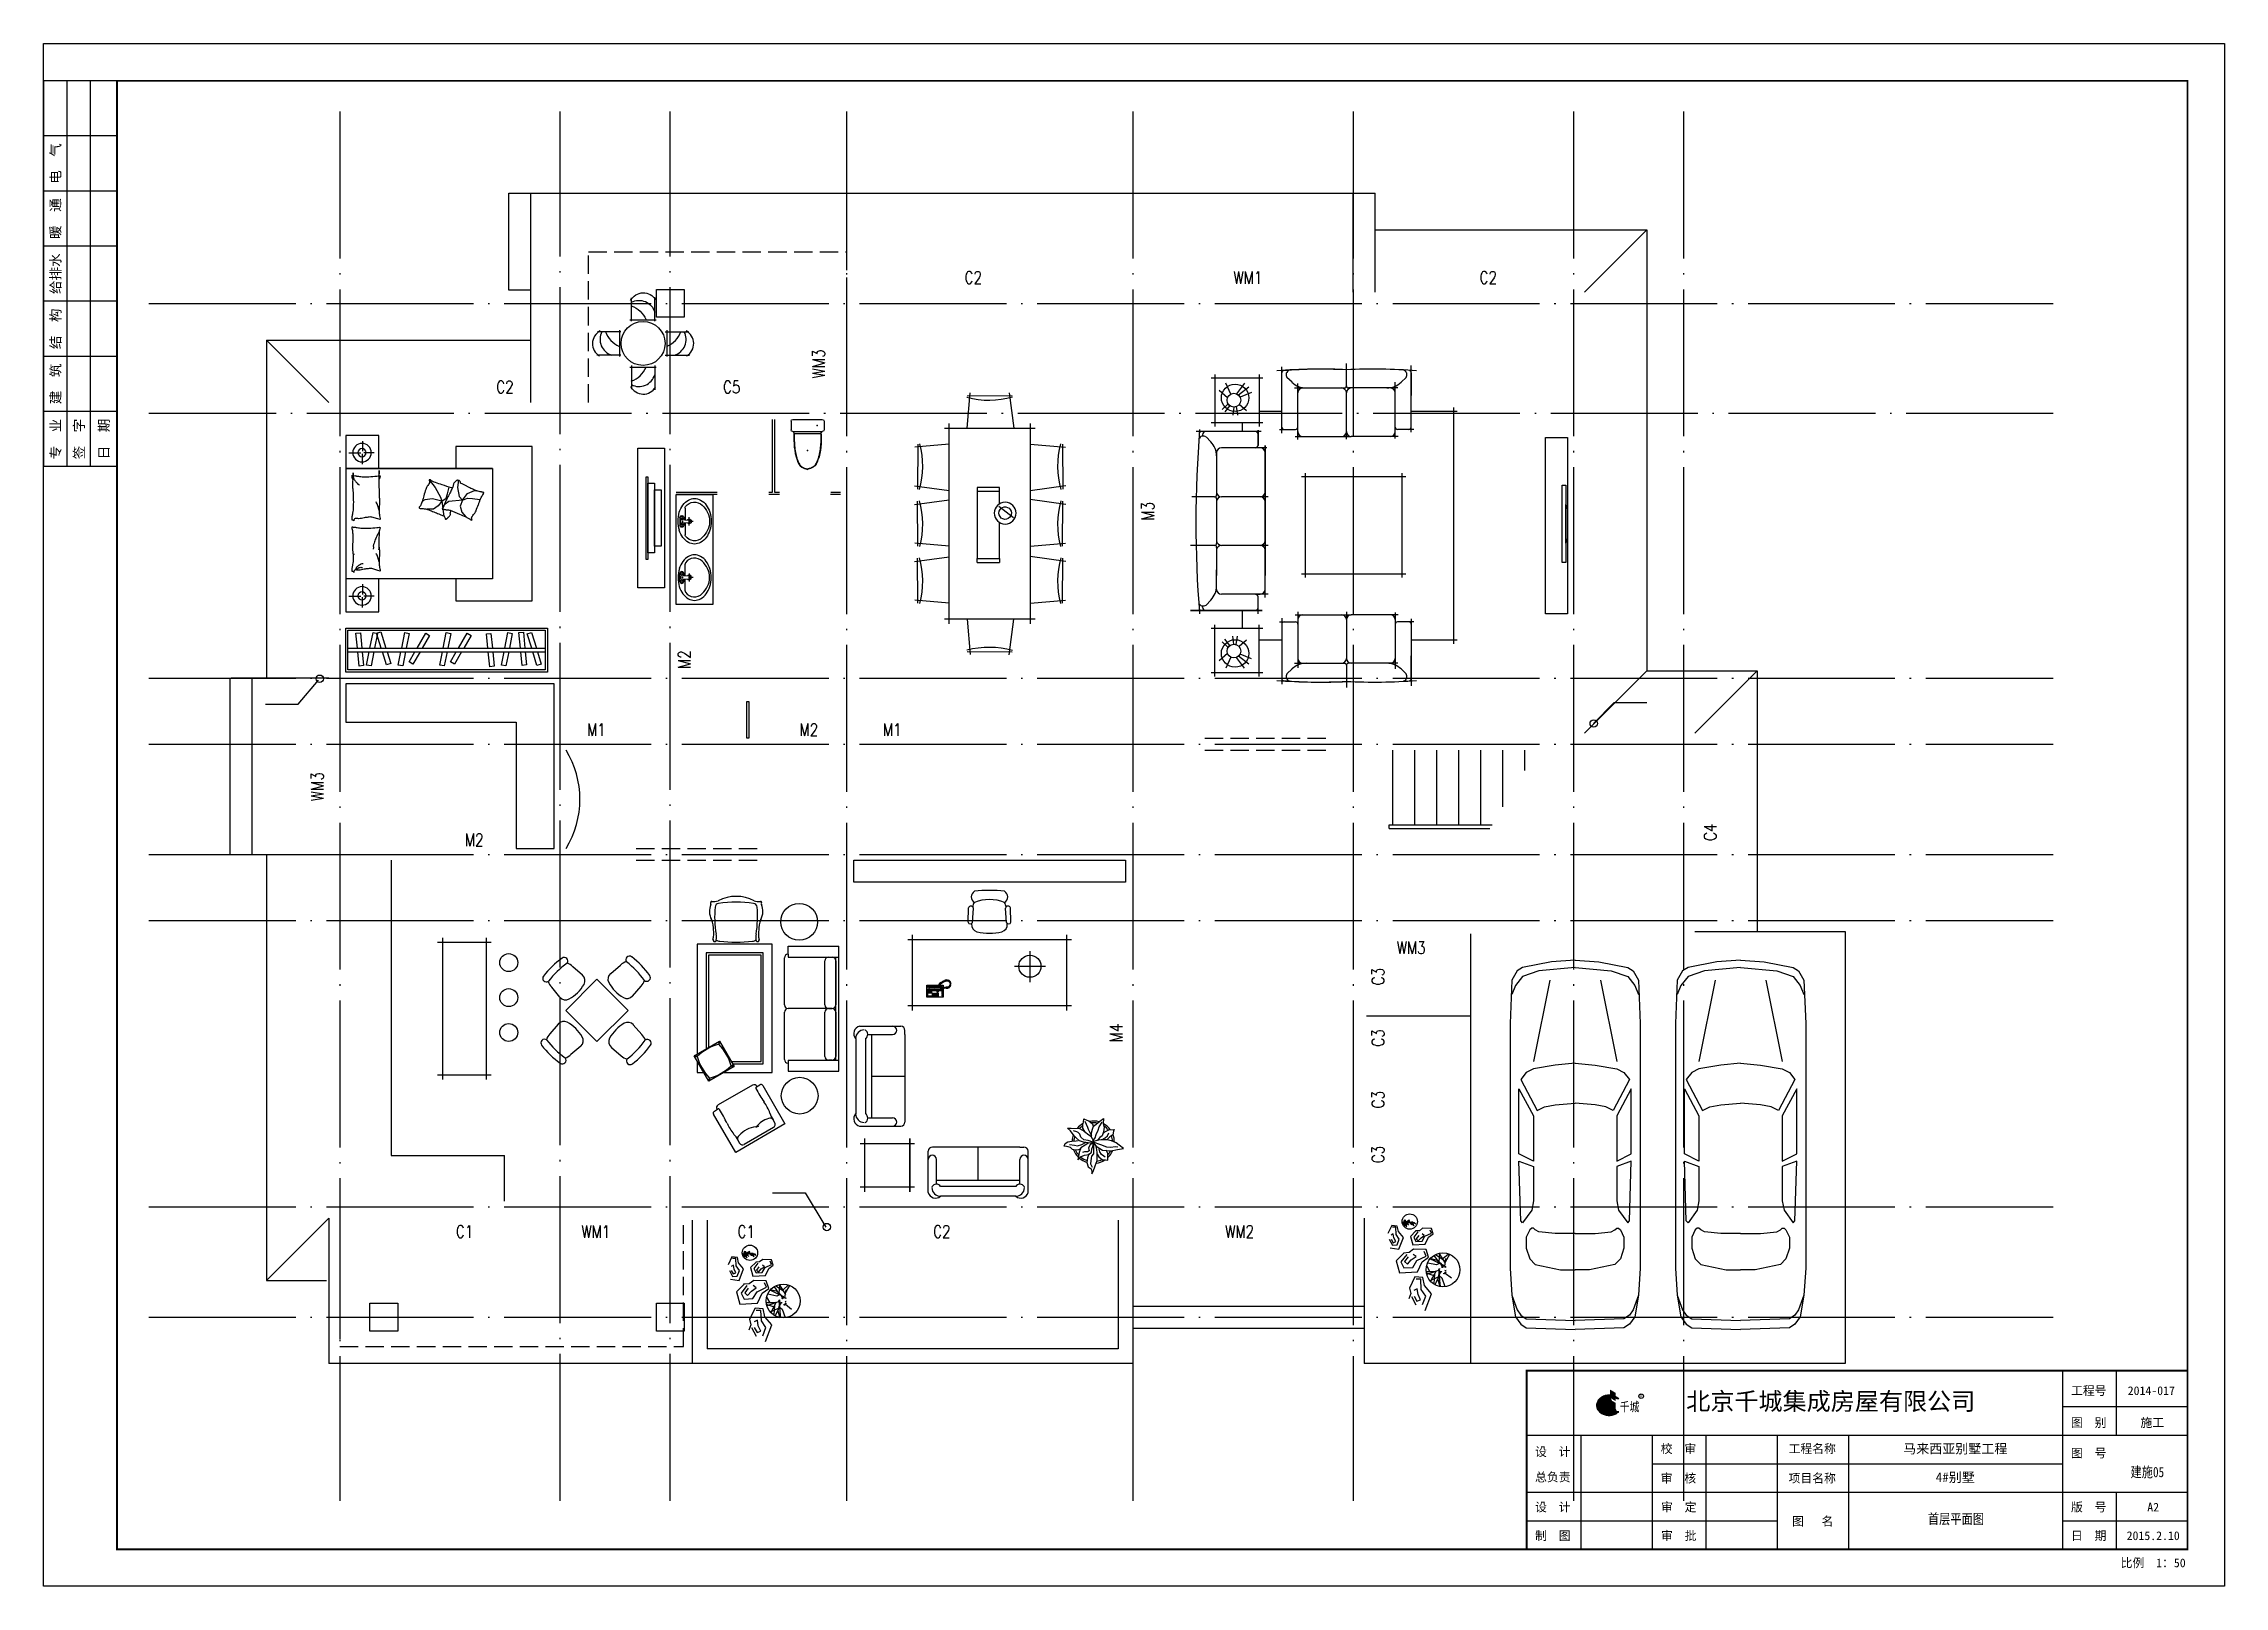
# Model space of a CAD drawing. Extents: x 278352 to 354603, y -396067 to -191104.
# Drawn here: x 324621 to 354321, y -212104 to -191104 of the extents above; entities that cross this region are included whole.
import ezdxf
from ezdxf.enums import TextEntityAlignment as Align

# ---------------------------------------------------------------- set-up
doc = ezdxf.new("R2010")
doc.units = 0
doc.header["$LTSCALE"] = 1000
doc.header["$MEASUREMENT"] = 0
doc.linetypes.add('DASH', pattern=[0.35, 0.25, -0.1])
doc.linetypes.add('DOTE', pattern=[2.42, 2, -0.2, 0.02, -0.2])
for name, color, linetype in [('AXIS', 3, 'Continuous'), ('DOTE', 1, 'DOTE'), ('lg', 5, 'Continuous'), ('mc', 3, 'Continuous'), ('PM-厨卫', 64, 'Continuous'), ('PM-家具', 46, 'Continuous'), ('PUB_TEXT', 7, 'Continuous'), ('PUB_TITLE', 4, 'Continuous'), ('STAIR', 2, 'Continuous'), ('WALL', 255, 'Continuous'), ('xx', 152, 'Continuous'), ('ysg', 4, 'Continuous'), ('图框', 4, 'Continuous')]:
    doc.layers.add(name, color=color, linetype=linetype)
doc.styles.add('-宋体', font='', dxfattribs={"width": 0.8})
doc.styles.add('_TCH_DIM', font='SIMPLEX', dxfattribs={"bigfont": 'GBCBIG'})
doc.styles.add('BS', font='', dxfattribs={"width": 0.9})
doc.styles.add('DIM_FONT', font='STXINGKA.TTF', dxfattribs={"width": 0.6})
doc.styles.add('HZA', font='', dxfattribs={"width": 0.75})
doc.styles.add('ref_title$0$BS', font='', dxfattribs={"width": 0.7})
doc.styles.get("Standard").update_dxf_attribs({"font": 'gbenor.shx', "bigfont": 'gbcbig.shx'})
doc.styles.get('-宋体').set_extended_font_data('SimSun')
doc.styles.get('BS').set_extended_font_data('NSimSun')
doc.styles.get('HZA').set_extended_font_data('SimSun')
doc.styles.get('ref_title$0$BS').set_extended_font_data('SimSun')

msp = doc.modelspace()

# ---------------------------------------------------------------- texts
at = {"layer": 'AXIS', "style": '-宋体', "width": 0.8}
for s, p in [('建施05', (353272, -210548)), ('首层平面图', (350665, -211186))]:
    msp.add_text(s, height=140, dxfattribs=at).set_placement(p, align=Align.MIDDLE_CENTER)
at = {"layer": 'mc', "style": '_TCH_DIM', "width": 0.8}
for s, p in [('C2', (337164, -194373)), ('WM1', (340825, -194373)), ('C2', (344178, -194373)), ('C2', (330786, -195863)), ('C5', (333874, -195863)), ('M1', (332022, -200529)), ('M2', (334915, -200529)), ('M1', (336051, -200529)), ('M2', (330358, -202027)), ('WM3', (343049, -203496)), ('C1', (330236, -207359)), ('WM1', (331945, -207359)), ('C1', (334070, -207359)), ('C2', (336735, -207359)), ('WM2', (340712, -207359))]:
    msp.add_text(s, height=168.8, dxfattribs=at).set_placement(p)
for s, p in [('WM3', (335260, -195660)), ('M3', (339744, -197598)), ('M2', (333431, -199616)), ('WM3', (328433, -201415)), ('C4', (347403, -201958)), ('C3', (342878, -203923)), ('M4', (339313, -204697)), ('C3', (342878, -204758)), ('C3', (342878, -205598)), ('C3', (342878, -206345))]:
    msp.add_text(s, height=168.8, rotation=90, dxfattribs=at).set_placement(p)

# ---------------------------------------------------------------- blocks, each defined once
blk = doc.blocks.new('A2图框')
h = blk.add_hatch(color=30)
h.paths.add_polyline_path([(428.23, 52.65), (426.67, 53.56), (426.67, 51.32), (428.23, 50.41)])
h.paths.add_polyline_path([(428.23, 49.93), (426.67, 50.83), (426.67, 48.59), (428.23, 47.68)])
h = blk.add_hatch(color=7)
edge = h.paths.add_edge_path()
edge.add_ellipse((426.4, 49.28), major_axis=(3.14, 0), ratio=0.791667, start_angle=85.21981, end_angle=314.9985, ccw=False)
edge.add_line((426.67, 51.76), (426.67, 52.02))
edge.add_spline(control_points=[(426.67, 52.02), (426.61, 52.03), (426.55, 52.03), (426.12, 52.04), (425.74, 52), (425.03, 51.82), (424.69, 51.68), (424.08, 51.32), (423.82, 51.1), (423.39, 50.59), (423.22, 50.3), (423.02, 49.7), (422.98, 49.38), (423.04, 48.76), (423.14, 48.45), (423.45, 47.88), (423.67, 47.62), (424.18, 47.18), (424.49, 46.99), (425.15, 46.71), (425.51, 46.62), (426.25, 46.52), (426.63, 46.53), (427.36, 46.63), (427.72, 46.73), (428.38, 47.03), (428.68, 47.22), (428.96, 47.47), (428.99, 47.5), (429.02, 47.53)], knot_values=[1.492545, 1.492545, 1.492545, 1.492545, 1.545237, 1.545237, 1.879697, 1.879697, 2.214157, 2.214157, 2.548617, 2.548617, 2.883077, 2.883077, 3.217537, 3.217537, 3.551997, 3.551997, 3.886457, 3.886457, 4.220917, 4.220917, 4.555377, 4.555377, 4.889837, 4.889837, 5.224297, 5.224297, 5.558757, 5.558757, 5.599521, 5.599521, 5.599521, 5.599521], degree=3, periodic=0)
edge.add_line((429.02, 47.53), (428.62, 47.53))
h = blk.add_hatch(color=5)
h.paths.add_polyline_path([(426.14, 50.91), (426.14, 51.21), (424.57, 50.31), (424.57, 50.01)])
h.paths.add_polyline_path([(426.14, 50.46), (424.57, 49.55), (424.57, 47.68), (426.14, 48.59)])
h = blk.add_hatch(color=7)
edge = h.paths.add_edge_path()
edge.add_ellipse((426.4, 49.28), major_axis=(-3.14, 0), ratio=0.791667, start_angle=224.99865, end_angle=234.31467, ccw=False)
edge.add_line((428.62, 51.04), (429.02, 51.04))
edge.add_spline(control_points=[(429.02, 51.04), (428.88, 51.18), (428.72, 51.3), (428.45, 51.48), (428.35, 51.54), (428.23, 51.6)], knot_values=[0.683649, 0.683649, 0.683649, 0.683649, 0.876316, 0.876316, 0.994174, 0.994174, 0.994174, 0.994174], degree=3, periodic=0)
edge.add_line((428.23, 51.6), (428.23, 51.3))
for p, q in [((20, 409.85), (0, 409.85)), ((0, 409.85), (0, 304.85)), ((6.4, 304.85), (6.4, 409.85)), ((12.8, 304.85), (12.8, 409.85)), ((20, 394.85), (0, 394.85)), ((20, 379.85), (0, 379.85)), ((20, 364.85), (0, 364.85)), ((20, 349.85), (0, 349.85)), ((20, 334.85), (0, 334.85)), ((20, 319.85), (0, 319.85)), ((20, 304.85), (0, 304.85)), ((549.93, 58.7), (549.93, 10.05)), ((564.51, 58.7), (564.51, 41.15)), ((564.51, 58.7), (564.51, 41.15)), ((429.02, 47.53), (428.62, 47.53)), ((549.93, 48.93), (583.95, 48.93)), ((403.95, 41.15), (583.95, 41.15)), ((418.72, 41.15), (418.72, 10.05)), ((438.16, 41.15), (438.16, 10.05)), ((452.74, 41.15), (452.74, 10.05)), ((472.18, 41.15), (472.18, 10.05)), ((491.62, 41.15), (491.62, 10.05)), ((438.16, 33.37), (549.93, 33.37)), ((403.95, 25.6), (583.95, 25.6)), ((564.51, 25.6), (564.51, 10.05)), ((403.95, 17.82), (472.18, 17.82)), ((549.93, 17.82), (583.95, 17.82))]:
    blk.add_line(p, q)
at = {"color": 7}
blk.add_line((429.02, 51.04), (428.62, 51.04), dxfattribs=at)
blk.add_lwpolyline([(0, 420), (594, 420), (594, 0), (0, 0)], close=True)
at = {"const_width": 0.5}
for points in [[(583.95, 409.85), (20, 409.85), (20, 10.05), (583.95, 10.05), (583.95, 409.85)], [(583.95, 58.7), (403.95, 58.7), (403.95, 10.05)]]:
    blk.add_lwpolyline(points, dxfattribs=at)
blk.add_ellipse((426.4, 49.28), major_axis=(3.14, 0), ratio=0.791667, start_param=1.487366, end_param=5.497761)
at = {"color": 30}
blk.add_ellipse((426.4, 49.28), major_axis=(-3.14, 0), ratio=0.791667, start_param=3.926967, end_param=4.089562, dxfattribs=at)
at = {"color": 0, "lineweight": -3}
blk.add_ellipse((435.15, 51.78), major_axis=(-0.622, 0.001), ratio=1, start_param=3.142848, end_param=9.426033, dxfattribs=at)
blk.add_open_spline([(426.67, 52.02), (426.61, 52.03), (426.55, 52.03), (426.12, 52.04), (425.74, 52), (425.03, 51.82), (424.69, 51.68), (424.08, 51.32), (423.82, 51.1), (423.39, 50.59), (423.22, 50.3), (423.02, 49.7), (422.98, 49.38), (423.04, 48.76), (423.14, 48.45), (423.45, 47.88), (423.67, 47.62), (424.18, 47.18), (424.49, 46.99), (425.15, 46.71), (425.51, 46.62), (426.25, 46.52), (426.63, 46.53), (427.36, 46.63), (427.72, 46.73), (428.38, 47.03), (428.68, 47.22), (428.96, 47.47), (428.99, 47.5), (429.02, 47.53)], degree=3, knots=[1.492545, 1.492545, 1.492545, 1.492545, 1.545237, 1.545237, 1.879697, 1.879697, 2.214157, 2.214157, 2.548617, 2.548617, 2.883077, 2.883077, 3.217537, 3.217537, 3.551997, 3.551997, 3.886457, 3.886457, 4.220917, 4.220917, 4.555377, 4.555377, 4.889837, 4.889837, 5.224297, 5.224297, 5.558757, 5.558757, 5.599521, 5.599521, 5.599521, 5.599521])
at = {"color": 7}
blk.add_open_spline([(429.02, 51.04), (428.88, 51.18), (428.72, 51.3), (428.45, 51.48), (428.35, 51.54), (428.23, 51.6)], degree=3, knots=[0.6836492, 0.6836492, 0.6836492, 0.6836492, 0.8763165, 0.8763165, 0.9941736, 0.9941736, 0.9941736, 0.9941736], dxfattribs=at)
at = {"style": 'BS'}
for s, p in [('电  气', (3.2, 387.35)), ('暖  通', (3.2, 372.35)), ('给排水', (3.2, 357.35)), ('结  构', (3.2, 342.35)), ('建  筑', (3.2, 327.35)), ('专  业', (3.2, 312.35)), ('签  字', (9.6, 312.35)), ('日  期', (16.4, 312.35))]:
    blk.add_text(s, height=2.7, rotation=90, dxfattribs=at).set_placement(p, align=Align.MIDDLE)
at = {"color": 0, "lineweight": -3, "style": 'HZA', "width": 0.75}
blk.add_text('千城', height=2.535, dxfattribs=at).set_placement((429.33, 47.61))
at = {"color": 0, "lineweight": -3}
blk.add_text('R', height=0.684, dxfattribs=at).set_placement((434.85, 51.47))
at = {"color": 0, "lineweight": -3, "insert": (447.42, 52.78), "char_height": 4.8092, "attachment_point": 1}
blk.add_mtext_dynamic_manual_height_columns('{\\fYouYuan|b1|i0|c134|p49;北京千城集成房屋有限公司}', width=4162.4171, gutter_width=1750, heights=[0], dxfattribs=at)
at = {"layer": 'PUB_TITLE', "color": 0, "style": 'ref_title$0$BS'}
for s, p in [('工程号', (552.22, 52.08)), ('图  别', (552.22, 43.38)), ('设  计', (406.25, 35.45)), ('校  审', (440.47, 36.27)), ('工程名称', (475.3, 36.27)), ('图  号', (552.22, 35.07)), ('总负责', (406.25, 28.54)), ('审  核', (440.47, 28.24)), ('项目名称', (475.3, 28.24)), ('设  计', (406.25, 20.38)), ('审  定', (440.56, 20.38)), ('图   名', (476.23, 16.51)), ('版  号', (552.22, 20.38)), ('制  图', (406.25, 12.6)), ('审  批', (440.56, 12.6)), ('日  期', (552.22, 12.6))]:
    blk.add_text(s, height=2.362, dxfattribs=at).set_placement(p)
for s, height, p in [('2014-017', 2.362, (574.1, 52.08)), ('施工', 2.362, (574.36, 43.38)), ('马来西亚别墅工程', 2.599, (520.7, 36.17)), ('4#别墅', 2.599, (520.7, 28.39)), ('A2', 2.362, (574.61, 20.38)), ('2015.2.10', 2.362, (574.61, 12.6)), ('比例  1：50', 2.362, (574.61, 5.2))]:
    blk.add_text(s, height=height, dxfattribs=at).set_placement(p, align=Align.CENTER)
blk = doc.blocks.new('eeff')
for points in [[(61319, 29593), (61369, 29593), (61369, 28541), (61319, 28541)], [(61369, 29330), (61393, 29267), (61393, 28867), (61369, 28804)]]:
    blk.add_lwpolyline(points, close=True)
blk = doc.blocks.new('dsdf')
blk.add_lwpolyline([(61115, 30242), (61415, 30242), (61415, 27842), (61115, 27842)], close=True)
blk.add_blockref('eeff', (22, 0))
blk = doc.blocks.new('12ASD')
for p, q in [((4339789, -3600505), (4339822, -3600136)), ((4339789, -3600166), (4340263, -3600163)), ((4340229, -3600133), (4340278, -3600505)), ((4340501, -3600505), (4339551, -3600505)), ((4339601, -3600455), (4339601, -3602555)), ((4340451, -3602555), (4340451, -3600455)), ((4339601, -3600673), (4339243, -3600705)), ((4339273, -3600672), (4339270, -3601145)), ((4340451, -3600672), (4340820, -3600705)), ((4340790, -3600672), (4340793, -3601145)), ((4339240, -3601111), (4339601, -3601159)), ((4339895, -3601098), (4340130, -3601098)), ((4339895, -3601098), (4339895, -3601140)), ((4339895, -3601140), (4340130, -3601140)), ((4339895, -3601886), (4339895, -3601140)), ((4340130, -3601140), (4340130, -3601098)), ((4340130, -3601140), (4340130, -3601517)), ((4340823, -3601111), (4340451, -3601161)), ((4339601, -3601269), (4339243, -3601302)), ((4339273, -3601269), (4339270, -3601742)), ((4340451, -3601269), (4340820, -3601302)), ((4340790, -3601269), (4340793, -3601742)), ((4340274, -3601567), (4340123, -3601687)), ((4339240, -3601708), (4339601, -3601756)), ((4339240, -3601900), (4339601, -3601852)), ((4339273, -3602339), (4339270, -3601866)), ((4340130, -3601844), (4339895, -3601844)), ((4340130, -3601886), (4339895, -3601886)), ((4340130, -3601711), (4340130, -3601886)), ((4340823, -3601708), (4340451, -3601758)), ((4340823, -3601900), (4340451, -3601850)), ((4340790, -3602339), (4340793, -3601866)), ((4339601, -3602339), (4339243, -3602306)), ((4340451, -3602339), (4340820, -3602306)), ((4339551, -3602505), (4340501, -3602505)), ((4339789, -3602505), (4339822, -3602874)), ((4340229, -3602877), (4340278, -3602505)), ((4339789, -3602843), (4340263, -3602847))]:
    blk.add_line(p, q)
blk.add_circle((4340188, -3601616), 114)
for centre, radius, start, end in [((4340020, -3599328), 886, 254.8183, 286.0624), ((4338435, -3600902), 886, 343.9376, 15.1817), ((4341627, -3600902), 886, 164.8183, 196.0624), ((4338435, -3601499), 886, 343.9376, 15.1817), ((4341627, -3601499), 886, 164.8183, 196.0624), ((4340188, -3601616), 65.4, 24.9223, 232.0768), ((4340188, -3601616), 65.4, 232.0768, 243.9488), ((4340188, -3601616), 65.4, 243.9488, 13.0503), ((4340188, -3601616), 65.4, 13.0503, 24.9223), ((4338435, -3602109), 886, 344.8183, 16.0624), ((4341627, -3602109), 886, 163.9376, 195.1817), ((4340020, -3603681), 886, 73.9376, 105.1817)]:
    blk.add_arc(centre, radius, start, end)
blk = doc.blocks.new('$lvtry$00000174')
for p, q in [((-179, -96), (-17, -96)), ((-14, -152), (-54, -152)), ((-52, -25), (56, -25)), ((-52, -78), (-20, -78)), ((-22, -44), (-17, -142)), ((2, -208), (2, -161)), ((58, -152), (18, -152)), ((21, -142), (26, -44)), ((21, -96), (183, -96)), ((24, -78), (56, -78))]:
    blk.add_line(p, q)
for centre, radius in [((-52, -52), 19.4), ((-52, -52), 12.6), ((56, -52), 19.4), ((56, -52), 12.6)]:
    blk.add_circle(centre, radius)
for centre, radius, start, end in [((-144, -225), 166, 150.2994, 180), ((-144, -225), 166, 180, 209.7006), ((-75, -265), 246, 125.9862, 150.2994), ((-114, -224), 148, 125.2171, 225.4044), ((-30, -327), 323, 106.7409, 125.9862), ((-179, -131), 35.1, 90, 125.2171), ((0, -426), 426, 90, 106.7409), ((-52, -52), 26.5, 90, 270), ((2, -152), 30.9, 129.8713, 50.1287), ((2, -62), 29.9, 37.4402, 142.5598), ((2, -142), 19.1, 180, 0), ((2, -152), 19.3, 163.9274, 16.0726), ((0, -426), 426, 73.2591, 90), ((56, -52), 26.5, 270, 90), ((30, -327), 323, 54.0138, 73.2591), ((183, -131), 35.1, 54.7829, 90), ((118, -224), 148, 314.5956, 54.7829), ((75, -265), 246, 29.7006, 54.0138), ((144, -225), 166, 0, 29.7006), ((144, -225), 166, 330.2994, 0), ((-75, -186), 246, 209.7006, 234.0138), ((-30, -123), 323, 234.0138, 253.2591), ((6, -130), 300, 221.743, 269.243), ((0, -25), 426, 253.2591, 270), ((0, -25), 426, 270, 286.7409), ((-2, -130), 300, 270.757, 318.257), ((30, -123), 323, 286.7409, 305.9862), ((75, -186), 246, 305.9862, 330.2994)]:
    blk.add_arc(centre, radius, start, end)
for p in [(2, -62, 0), (2, -152, 0)]:
    blk.add_point(p)
blk = doc.blocks.new('$lvtry$00000208')
at = {"ltscale": 100}
for p, q in [((-225, -25), (-225, -140)), ((200, 0), (-200, 0)), ((200, -165), (-200, -165)), ((186, -192), (-186, -192)), ((225, -25), (225, -140))]:
    blk.add_line(p, q, dxfattribs=at)
for centre, radius, start, end in [((-200, -25), 25, 90, 180), ((-200, -140), 25, 180, 270), ((-219, -193), 33.7, 349.153, 56.3843), ((219, -193), 33.9, 124.8653, 190.6887), ((200, -25), 25, 0, 90), ((200, -140), 25, 270, 0)]:
    blk.add_arc(centre, radius, start, end, dxfattribs=at)
for points, knots in [([(-186, -199), (-186, -317), (-185, -474), (-96, -656), (-28, -673), (0, -680)], [0, 0, 0, 0, 355.24272, 473.249847, 556.576042, 556.576042, 556.576042, 556.576042]), ([(-181, -191), (-181, -230), (-181, -261), (-179, -322), (-177, -353), (-171, -414), (-166, -444), (-156, -490), (-152, -505), (-145, -528), (-143, -535), (-139, -546), (-137, -550), (-135, -558), (-133, -562), (-129, -573), (-125, -580), (-118, -594), (-115, -601), (-106, -614), (-102, -620), (-93, -632), (-87, -637), (-79, -644), (-76, -646), (-71, -650), (-67, -652), (-61, -655), (-58, -657), (-51, -660), (-48, -661), (-37, -665), (-30, -667), (-14, -671), (-7, -673), (1, -675)], [0, 0, 0, 0, 92.762674, 92.762674, 185.525347, 185.525347, 278.288021, 278.288021, 324.669358, 324.669358, 347.860026, 347.860026, 359.45536, 359.45536, 371.050694, 371.050694, 394.241363, 394.241363, 417.432031, 417.432031, 440.6227, 440.6227, 463.813368, 463.813368, 475.408702, 475.408702, 487.004036, 487.004036, 498.599371, 498.599371, 510.194705, 510.194705, 533.385373, 533.385373, 556.576042, 556.576042, 556.576042, 556.576042]), ([(181, -191), (181, -230), (181, -261), (179, -322), (177, -353), (171, -414), (166, -444), (156, -490), (152, -505), (145, -528), (143, -535), (139, -546), (137, -550), (135, -558), (133, -562), (129, -573), (125, -580), (118, -594), (115, -601), (106, -614), (102, -620), (93, -632), (87, -637), (79, -644), (76, -646), (71, -650), (67, -652), (61, -655), (58, -657), (51, -660), (48, -661), (37, -665), (30, -667), (14, -671), (7, -673), (-1, -675)], [0, 0, 0, 0, 92.762674, 92.762674, 185.525347, 185.525347, 278.288021, 278.288021, 324.669358, 324.669358, 347.860026, 347.860026, 359.45536, 359.45536, 371.050694, 371.050694, 394.241363, 394.241363, 417.432031, 417.432031, 440.6227, 440.6227, 463.813368, 463.813368, 475.408702, 475.408702, 487.004036, 487.004036, 498.599371, 498.599371, 510.194705, 510.194705, 533.385373, 533.385373, 556.576042, 556.576042, 556.576042, 556.576042]), ([(186, -199), (186, -317), (185, -474), (96, -656), (28, -673), (0, -680)], [0, 0, 0, 0, 355.24272, 473.249847, 556.576042, 556.576042, 556.576042, 556.576042])]:
    blk.add_open_spline(points, degree=3, knots=knots, dxfattribs=at)
for p in [(-129, -83, 0), (-1, -421, 0)]:
    blk.add_point(p)
blk = doc.blocks.new('asd')
for p, q in [((-386, -234), (-244, -234)), ((-227, -74), (-227, -214)), ((-227, -391), (-227, -250)), ((-40, -234), (-204, -234)), ((0, -450), (-2000, -450)), ((-2000, -450), (0, -450)), ((-2000, -450), (-2000, -1950)), ((0, -450), (-402, -450)), ((0, -450), (0, -1950)), ((-1825, -872), (-1828, -878)), ((-1727, -855), (-1825, -872)), ((-1755, -748), (-1779, -752)), ((-1660, -786), (-1755, -748)), ((-1658, -851), (-1727, -855)), ((-1591, -879), (-1660, -786)), ((-1591, -879), (-1658, -851)), ((-1546, -827), (-1591, -879)), ((-1591, -879), (-1560, -961)), ((-1591, -879), (-1405, -898)), ((-1521, -705), (-1546, -827)), ((-1534, -602), (-1521, -705)), ((-1387, -793), (-1407, -704)), ((-1367, -850), (-1387, -793)), ((-1310, -892), (-1367, -850)), ((-1292, -837), (-1310, -892)), ((-1310, -892), (-1181, -860)), ((-1217, -706), (-1292, -837)), ((-1138, -602), (-1217, -706)), ((-1181, -860), (-1079, -874)), ((-1079, -874), (-1043, -894)), ((-1581, -1044), (-1634, -1106)), ((-1560, -961), (-1581, -1044)), ((-1405, -898), (-1355, -934)), ((-1355, -934), (-1343, -942)), ((-1324, -1001), (-1335, -1095)), ((-1310, -892), (-1322, -986)), ((-1310, -892), (-1260, -955)), ((-1260, -955), (-1195, -1002)), ((-1195, -1002), (-1102, -1002)), ((-2000, -1950), (0, -1950)), ((-227, -2024), (-227, -2164)), ((-386, -2184), (-244, -2184)), ((-227, -2341), (-227, -2200)), ((-40, -2184), (-204, -2184))]:
    blk.add_line(p, q)
for points in [[(0, -450), (-450, -450), (-450, 0), (0, 0)], [(0, -2400), (-450, -2400), (-450, -1950), (0, -1950)]]:
    blk.add_lwpolyline(points, close=True)
blk.add_lwpolyline([(-2000, -1950), (-1500, -1950), (-1500, -2250), (-2538, -2250), (-2538, -450), (-2538, -150), (-1500, -150), (-1500, -450)])
for points in [[(-127, -1128, -0.263368), (-108, -1161, -0.494818), (-89, -1150, -0.049225), (-88, -1129, -0.036831), (-89, -1101, -0.031893), (-97, -1055, 0.035782), (-104, -1014, 0.032941), (-110, -907, 0.026564), (-104, -773, 0.017905), (-99, -728, -0.033397), (-97, -704, -0.03204), (-97, -660, 0.018442), (-101, -582, 0.010837), (-100, -505, 0.009096), (-97, -597, 0.111249), (-89, -570, -0.153708), (-86, -550, -0.076444), (-87, -541, -0.215512), (-89, -539, -0.585858), (-92, -542, 0.363489), (-95, -548, 0.191716), (-106, -548, -0.129675), (-123, -545, -0.01735), (-140, -549, 0.019326), (-155, -552, 0.018818), (-223, -560, 0.021828), (-283, -561, 0.006204), (-316, -559, 0.001963), (-423, -552, 0.028341), (-459, -547, -0.117014), (-468, -548, -0.36606), (-469, -549, -0.03973), (-466, -566, -0.048309), (-461, -582, 0.062981), (-457, -595, 0.009409), (-454, -473, 0.014345), (-451, -553, 0.005484), (-452, -704, 0.007153), (-455, -819, 0.008762), (-458, -870, -0.008153), (-461, -925, -0.06251), (-456, -993, 0.078669), (-454, -1048, 0.047825), (-459, -1075, -0.034494), (-466, -1112, -0.023571), (-469, -1142, -0.510228), (-468, -1144), (-438, -1134), (-356, -1110, 0.073041), (-336, -1107, 0.023305), (-275, -1114, 0.018299), (-252, -1119, -0.01097), (-214, -1128, -0.042281), (-180, -1131, -0.027201), (-126, -1128)], [(-101, -559, 0.027842), (-111, -588, 0.048685), (-119, -603, 0.023666), (-144, -636, 0.031223), (-164, -659, 0.046801), (-172, -665, 0.023191), (-189, -675)], [(-1451, -714, 0.025626), (-1440, -711, 0.0108), (-1311, -670, 0.00456), (-1223, -639, 0.01125), (-1188, -625, 0.069394), (-1169, -614, -0.079756), (-1152, -604, -0.106399), (-1138, -602, -0.328642), (-1134, -606, -0.299547), (-1136, -612, 0.189917), (-1142, -621, 0.033518), (-1143, -631, 0.075627), (-1142, -636, 0.053489), (-1139, -644, 0.017838), (-1127, -666, 0.038394), (-1110, -690, -0.059529), (-1100, -706, -0.035943), (-1089, -732, -0.011245), (-1063, -819, -0.006203), (-1053, -858, 0.010783), (-1047, -881, 0.019485), (-1043, -894, 0.005062), (-1023, -944, 0.101392), (-1006, -970, -0.223768), (-1001, -983, -0.25558), (-1005, -988, -0.081563), (-1020, -993, -0.071805), (-1037, -993, 0.069985), (-1055, -993, 0.03546), (-1114, -1006, 0.029432), (-1183, -1031, 0.001554), (-1217, -1045, -0.00152), (-1251, -1060, -0.004735), (-1286, -1074, 0.00382), (-1330, -1092, 0.296001), (-1352, -1125, -0.649774), (-1373, -1134, -0.02319), (-1378, -1129, 0.0288), (-1381, -1125, 0.005727), (-1388, -1120, -0.004358), (-1397, -1112, -0.027528), (-1414, -1095, -0.046214), (-1422, -1084, -0.194121), (-1425, -1067, 0.133719), (-1426, -1043, 0.005779), (-1434, -1021, 0.008882)], [(-454, -1019, 0.009729), (-445, -987, 0.009729), (-435, -954, 0.007971), (-426, -928, 0.007971), (-416, -902)], [(-127, -1829, -0.263368), (-108, -1862, -0.494818), (-89, -1851, -0.049225), (-88, -1830, -0.036831), (-89, -1802, -0.031893), (-97, -1756, 0.035782), (-104, -1716, 0.032941), (-110, -1608, 0.202188), (-104, -1624, 0.017905), (-99, -1579, -0.033397), (-97, -1555, -0.03204), (-97, -1511, 0.018442), (-101, -1433, 0.010837), (-100, -1356, 0.014624), (-97, -1298, 0.111249), (-89, -1271, -0.153708), (-86, -1251, -0.076444), (-87, -1242, -0.215512), (-89, -1240, -0.585858), (-92, -1243, 0.363489), (-95, -1249, 0.191716), (-106, -1249, -0.129675), (-123, -1246, -0.01735), (-140, -1250, 0.019326), (-155, -1253, 0.018818), (-223, -1261, 0.021828), (-283, -1262, 0.006204), (-316, -1261, 0.001963), (-423, -1253, 0.028341), (-459, -1248, -0.117014), (-468, -1249, -0.36606), (-469, -1250, -0.03973), (-466, -1267, -0.048309), (-461, -1283, 0.062981), (-457, -1296, 0.04058), (-454, -1324, 0.014345), (-451, -1404, 0.005484), (-452, -1555, 0.023749), (-455, -1520, 0.008762), (-458, -1571, -0.008153), (-461, -1626, -0.06251), (-456, -1695, 0.078669), (-454, -1749, 0.047825), (-459, -1776, -0.034494), (-466, -1813, -0.023571), (-469, -1843, -0.510228), (-468, -1845), (-438, -1836), (-356, -1811, 0.073041), (-336, -1808, 0.023305), (-275, -1815, 0.018299), (-252, -1820, -0.01097), (-214, -1829, -0.042281), (-180, -1832, -0.027201), (-126, -1829)], [(-455, -1307, 0.016108), (-429, -1354, 0.024599), (-414, -1386, 0.009477), (-391, -1445, 0.015937), (-378, -1481, 0.072521), (-375, -1500, 0.033339), (-375, -1544)], [(-454, -1720, 0.009729), (-445, -1688, 0.009729), (-435, -1655, 0.007971), (-426, -1629, 0.007971), (-416, -1603)], [(-127, -1829, -0.077379), (-152, -1787, -0.077379), (-187, -1757, -0.047525), (-211, -1745, -0.047525), (-238, -1739)], [(-143, -1831, -0.05369), (-156, -1814, -0.070312), (-168, -1804, -0.015448), (-177, -1800, -0.013244), (-187, -1795, -0.082127), (-205, -1791, -0.064164), (-228, -1795)]]:
    blk.add_lwpolyline(points, format="xyb")
blk.add_lwpolyline([(-1857, -817, -0.101392), (-1876, -793, 0.223768), (-1882, -780, 0.25558), (-1879, -775, 0.081563), (-1864, -769, 0.071805), (-1847, -767, -0.069985), (-1829, -766, -0.03546), (-1771, -749, -0.029432), (-1704, -719, -0.001554), (-1672, -702, 0.00152), (-1639, -684, 0.004735), (-1605, -667, -0.00382), (-1563, -646, -0.296001), (-1543, -612, 0.649774), (-1523, -601, 0.02319), (-1518, -606, -0.0288), (-1514, -609, -0.005727), (-1507, -614, 0.004358), (-1498, -621, 0.027528), (-1479, -637, 0.046214), (-1470, -647, 0.194121), (-1466, -664, -0.133719), (-1463, -688, -0.011505), (-1444, -730, -0.008882), (-1418, -784, -0.012426), (-1381, -852, 0.033612), (-1368, -878), (-1345, -934), (-1327, -978, -0.224341), (-1313, -991, 0.722772), (-1313, -1000, 0.103513), (-1316, -1000, -0.053465), (-1324, -1001, -0.030109), (-1347, -1005, 0.031436), (-1369, -1010, 0.05324), (-1384, -1010, -0.05518), (-1398, -1011, -0.056271), (-1424, -1017, -0.0108), (-1550, -1069, -0.00456), (-1634, -1106, -0.01125), (-1668, -1123, -0.069394), (-1686, -1135, 0.079756), (-1702, -1146, 0.106399), (-1717, -1149, 0.328642), (-1721, -1146, 0.299547), (-1719, -1139, -0.189917), (-1714, -1130, -0.033518), (-1714, -1120, -0.075627), (-1715, -1115, -0.053489), (-1718, -1108, -0.017838), (-1732, -1087, -0.038394), (-1751, -1064, 0.059529), (-1763, -1049, 0.035943), (-1775, -1023, 0.011245), (-1807, -939, 0.006203), (-1821, -901, -0.010783), (-1828, -878, -0.019485), (-1834, -865, -0.005062)], format="xyb", close=True)
for centre, radius in [((-222, -232), 126), ((-222, -232), 55.5), ((-222, -2182), 126), ((-222, -2182), 55.5)]:
    blk.add_circle(centre, radius)
at = {"style": 'DIM_FONT', "text_generation_flag": 4, "width": 0.8, "flags": 9}
for tag in ['XSIZE', 'YSIZE']:
    blk.add_attdef(tag, (0, -1200), '', height=0.5, dxfattribs=at)
blk = doc.blocks.new('A$C0A3F3D04')
for p, q in [((89, 362), (1989, 362)), ((89, 0), (89, 362)), ((1989, 362), (1989, 0)), ((1989, 0), (89, 0))]:
    blk.add_line(p, q)
for points in [[(476, 225), (476, 248), (1602, 248), (1602, 225)], [(566, 135), (566, 225), (1512, 225), (1512, 135)], [(657, 44), (657, 135), (1421, 135), (1421, 44)]]:
    blk.add_lwpolyline(points, close=True)
blk = doc.blocks.new('DFGVCF33')
at = {"layer": 'PM-家具'}
for p, q in [((181582, -66579), (181582, -65979)), ((181582, -65979), (184328, -65979)), ((181612, -66549), (181612, -66009)), ((181612, -66009), (184298, -66009)), ((181720, -66048), (181782, -66042)), ((181740, -66252), (181720, -66048)), ((181782, -66042), (181802, -66252)), ((181912, -66252), (181954, -66041)), ((181954, -66041), (182015, -66053)), ((182015, -66053), (181975, -66252)), ((182003, -66048), (182062, -66030)), ((182066, -66252), (182003, -66048)), ((182062, -66030), (182130, -66252)), ((182344, -66252), (182387, -66041)), ((182387, -66041), (182447, -66053)), ((182447, -66053), (182407, -66252)), ((182553, -66252), (182671, -66050)), ((182724, -66081), (182624, -66252)), ((182671, -66050), (182724, -66081)), ((182908, -66252), (182950, -66041)), ((182950, -66041), (183011, -66053)), ((183011, -66053), (182971, -66252)), ((183117, -66252), (183234, -66050)), ((183288, -66081), (183188, -66252)), ((183234, -66050), (183288, -66081)), ((183498, -66057), (183560, -66051)), ((183517, -66252), (183498, -66057)), ((183560, -66051), (183579, -66252)), ((183748, -66252), (183790, -66041)), ((183790, -66041), (183850, -66053)), ((183850, -66053), (183811, -66252)), ((183939, -66039), (184001, -66033)), ((183960, -66252), (183939, -66039)), ((184001, -66033), (184022, -66252)), ((184054, -66057), (184113, -66039)), ((184114, -66252), (184054, -66057)), ((184113, -66039), (184179, -66252)), ((184298, -66009), (184298, -66549)), ((184328, -65979), (184328, -66579)), ((181612, -66252), (184298, -66252)), ((181612, -66302), (184298, -66302)), ((181764, -66496), (181745, -66302)), ((181825, -66490), (181764, -66496)), ((181807, -66302), (181825, -66490)), ((181866, -66482), (181902, -66302)), ((181927, -66494), (181866, -66482)), ((181965, -66302), (181927, -66494)), ((182135, -66479), (182081, -66302)), ((182194, -66460), (182135, -66479)), ((182145, -66302), (182194, -66460)), ((182298, -66482), (182334, -66302)), ((182359, -66494), (182298, -66482)), ((182397, -66302), (182359, -66494)), ((182444, -66439), (182524, -66302)), ((182497, -66470), (182444, -66439)), ((182595, -66302), (182497, -66470)), ((182862, -66482), (182898, -66302)), ((182922, -66494), (182862, -66482)), ((182961, -66302), (182922, -66494)), ((183008, -66439), (183087, -66302)), ((183061, -66470), (183008, -66439)), ((183159, -66302), (183061, -66470)), ((183542, -66505), (183522, -66302)), ((183603, -66499), (183542, -66505)), ((183584, -66302), (183603, -66499)), ((183702, -66482), (183738, -66302)), ((183762, -66494), (183702, -66482)), ((183801, -66302), (183762, -66494)), ((183983, -66487), (183965, -66302)), ((184044, -66481), (183983, -66487)), ((184027, -66302), (184044, -66481)), ((184186, -66487), (184129, -66302)), ((184245, -66469), (184186, -66487)), ((184194, -66302), (184245, -66469)), ((184328, -66579), (181582, -66579)), ((184298, -66549), (181612, -66549))]:
    blk.add_line(p, q, dxfattribs=at)
blk = doc.blocks.new('A$C49E469B3')
at = {"layer": 'PM-家具'}
for p, q in [((387, 339), (68, 339)), ((367, 359), (367, 0)), ((387, 20), (60, 20))]:
    blk.add_line(p, q, dxfattribs=at)
for centre, radius, start, end in [((194, 177), 194, 117.414, 239.7527), ((326, 235), 223, 152.0671, 253.6955), ((492, 448), 333, 198.9542, 247.8263)]:
    blk.add_arc(centre, radius, start, end, dxfattribs=at)
blk = doc.blocks.new('FFDFEQ')
at = {"layer": 'PM-家具'}
for p, q in [((178709, -78301), (179055, -78101)), ((179055, -78101), (179255, -78448)), ((177740, -78668), (178261, -78366)), ((178302, -78377), (178328, -78421)), ((178909, -78648), (178709, -78301)), ((178826, -78145), (178826, -78233)), ((178979, -78145), (178826, -78145)), ((180575, -78145), (179081, -78145)), ((180455, -78265), (179150, -78265)), ((180425, -78295), (179167, -78295)), ((180425, -79013), (180425, -78295)), ((180455, -79043), (180455, -78265)), ((180575, -79163), (180575, -78145)), ((178128, -79337), (177740, -78668)), ((177906, -78699), (177866, -78721)), ((178656, -78896), (178386, -78429)), ((178826, -78505), (178826, -79163)), ((179255, -78448), (178909, -78648)), ((178946, -78626), (178946, -79043)), ((178976, -78609), (178976, -79013)), ((177850, -78784), (178081, -79184)), ((178634, -78951), (178660, -78996)), ((178649, -79037), (178128, -79337)), ((178144, -79201), (178184, -79178)), ((178826, -79163), (180575, -79163)), ((178946, -79043), (180455, -79043)), ((178976, -79013), (180425, -79013)), ((178955, -79381), (178847, -79381)), ((178847, -79381), (178847, -80071)), ((178997, -79381), (178955, -79381)), ((178997, -79381), (178997, -80071)), ((179005, -79331), (179647, -79331)), ((179697, -79931), (179697, -79381)), ((179747, -79331), (180389, -79331)), ((180439, -79381), (180397, -79381)), ((180397, -79381), (180397, -80071)), ((180439, -79381), (180547, -79381)), ((180547, -79381), (180547, -80071)), ((179047, -79881), (179647, -79881)), ((179747, -79881), (180347, -79881)), ((178847, -80071), (180547, -80071)), ((178997, -79981), (178997, -79931)), ((178997, -80031), (180397, -80031)), ((179647, -80031), (179047, -80031)), ((179697, -79931), (179697, -79981)), ((179697, -79981), (179697, -79931)), ((180347, -80031), (179747, -80031)), ((180397, -79931), (180397, -79981))]:
    blk.add_line(p, q, dxfattribs=at)
for centre in [(178512, -79539), (180879, -79532)]:
    blk.add_circle(centre, 250, dxfattribs=at)
for centre, radius, start, end in [((179087, -78132), 43.9, 136.0908, 193.9092), ((179024, -78115), 33.7, 306.0441, 23.9559), ((178276, -78392), 30, 30.0686, 120.0686), ((178346, -78452), 45.8, 30.0686, 120.0686), ((178719, -78344), 43.9, 46.0908, 103.9092), ((178736, -78281), 33.7, 216.0441, 293.9559), ((179246, -78832), 719, 106.3287, 133.6713), ((179440, -78110), 719, 196.3287, 223.6713), ((178524, -78639), 719, 16.3287, 43.6713), ((180631, -78381), 22.7, 77.7995, 276.4757), ((180672, -78443), 56.6, 136.0284, 187.7077), ((180665, -78240), 167, 258.4346, 286.5231), ((180720, -78056), 314, 254.4358, 280.0123), ((180945, -79861), 1480, 84.8336, 99.0603), ((180767, -77984), 381, 268.8418, 292.1411), ((181020, -78546), 236, 66.7043, 117.7252), ((181074, -78443), 56, 8.0378, 84.8336), ((181125, -78289), 42.2, 254.458, 291.2109), ((181144, -78339), 11.2, 352.8089, 111.2109), ((181346, -78364), 193, 172.8089, 199.7447), ((177804, -78461), 258, 293.2268, 316.1009), ((177929, -78738), 45.8, 30.0686, 120.0686), ((178396, -79129), 635, 114.155, 129.7146), ((177566, -77289), 1383, 294.3411, 303.1385), ((178315, -78432), 17.1, 296.5651, 38.1684), ((178946, -78636), 38.8, 131.8887, 198.1113), ((178889, -78620), 33.5, 305.7106, 24.2894), ((178718, -77916), 719, 286.3287, 313.6713), ((179226, -78474), 38.8, 41.8887, 108.1113), ((179241, -78417), 33.5, 215.7106, 294.2894), ((182204, -78673), 1604, 172.0107, 187.9893), ((179445, -78673), 1701, 351.9622, 8.0378), ((180698, -78674), 527, 332.1527, 27.673), ((177889, -78761), 45.8, 120.0686, 210.0686), ((177745, -78975), 343, 5.3459, 49.2459), ((178134, -78946), 47.6, 176.1859, 234.7408), ((177894, -79199), 318, 15.3633, 52.7395), ((179234, -80177), 1383, 116.8615, 125.6589), ((178618, -78958), 17.1, 21.8316, 123.4349), ((178616, -78919), 45.8, 300.0686, 30.0686), ((178634, -79011), 30, 299.9314, 29.9314), ((180631, -78966), 22.7, 83.5243, 282.2005), ((180672, -78904), 56.6, 172.2923, 223.9716), ((180665, -79107), 167, 73.4769, 101.5654), ((180720, -79290), 314, 79.9877, 105.5642), ((180945, -77485), 1480, 260.9397, 275.1664), ((180767, -79362), 381, 67.8589, 91.1582), ((181074, -78903), 56, 275.1664, 351.9622), ((181346, -78983), 193, 160.2553, 187.1911), ((178121, -79161), 45.8, 210.0686, 300.0686), ((178338, -79385), 258, 103.8991, 126.7732), ((178161, -79138), 45.8, 300.0686, 30.0686), ((178055, -78538), 635, 290.2854, 305.845), ((181020, -78812), 226, 241.0746, 294.4959), ((181125, -79058), 42.2, 68.7891, 105.542), ((181144, -79008), 11.2, 248.7891, 7.1911), ((179005, -79381), 50, 90, 180), ((179647, -79381), 50, 0, 90), ((179747, -79381), 50, 90, 180), ((180389, -79381), 50, 0, 90), ((179047, -79931), 50, 90, 180), ((179647, -79931), 50, 0, 90), ((179747, -79931), 50, 90, 180), ((180347, -79931), 50, 0, 90), ((179047, -79981), 50, 180, 270), ((179647, -79981), 50, 270, 0), ((179747, -79981), 50, 180, 270), ((180347, -79981), 50, 270, 0)]:
    blk.add_arc(centre, radius, start, end, dxfattribs=at)
blk = doc.blocks.new('FFFSES')
at = {"layer": 'PM-家具'}
for p, q in [((185048, -71403), (185064, -71228)), ((185477, -71409), (185464, -71234)), ((184771, -71645), (184596, -71660)), ((184977, -71587), (185577, -71587)), ((184977, -72187), (184977, -71587)), ((185577, -71587), (185577, -72187)), ((185765, -71663), (185940, -71678)), ((184777, -72073), (184602, -72060)), ((185758, -72091), (185934, -72078)), ((185577, -72187), (184977, -72187)), ((185060, -72382), (185075, -72557)), ((185488, -72376), (185475, -72551))]:
    blk.add_line(p, q, dxfattribs=at)
for centre, radius, start, end in [((185098, -71091), 50, 97.5995, 260.6886), ((185264, -71231), 200, 152.7621, 179.144), ((185249, -72330), 1200, 80.6886, 97.5995), ((185250, -72231), 1200, 80.6886, 97.5995), ((185436, -71096), 50, 277.5995, 80.6886), ((185264, -71231), 200, 359.144, 25.3563), ((185148, -71413), 100, 174.144, 253.0354), ((185268, -71018), 512, 253.0354, 285.2527), ((185377, -71416), 100, 285.2527, 4.144), ((185599, -71847), 1200, 172.4005, 189.3114), ((184459, -71695), 50, 9.3114, 172.4005), ((185698, -71845), 1200, 172.4005, 189.3114), ((184599, -71860), 200, 90.856, 117.2379), ((184781, -71745), 100, 16.9646, 95.856), ((184387, -71865), 512, 344.7473, 16.9646), ((186149, -71883), 512, 163.0354, 195.2527), ((185754, -71762), 100, 84.144, 163.0354), ((185937, -71878), 200, 62.7621, 89.144), ((184838, -71863), 1200, 350.6886, 7.5995), ((186077, -71712), 50, 7.5995, 170.6886), ((184937, -71865), 1200, 350.6886, 7.5995), ((184464, -72033), 50, 189.3114, 352.4005), ((184599, -71860), 200, 244.6437, 270.856), ((184785, -71974), 100, 265.856, 344.7473), ((185751, -71991), 100, 195.2527, 274.144), ((185937, -71878), 200, 269.144, 295.3563), ((186071, -72051), 50, 187.5995, 350.6886), ((185160, -72372), 100, 106.9646, 185.856), ((185280, -72767), 512, 74.7473, 106.9646), ((185389, -72369), 100, 355.856, 74.7473), ((185110, -72694), 50, 99.3114, 262.4005), ((185275, -72554), 200, 180.856, 207.2379), ((185260, -71455), 1200, 262.4005, 279.3114), ((185262, -71554), 1200, 262.4005, 279.3114), ((185448, -72689), 50, 279.3114, 82.4005), ((185275, -72554), 200, 334.6437, 0.856)]:
    blk.add_arc(centre, radius, start, end, dxfattribs=at)
blk = doc.blocks.new('fdfdf')
at = {"layer": 'PM-家具'}
for p, q in [((53871, 27006), (53880, 27044)), ((53880, 27044), (53886, 27090)), ((53886, 27090), (53929, 27073)), ((53899, 27057), (53934, 26978)), ((53929, 27073), (53955, 27062)), ((53955, 27062), (54004, 27021)), ((54056, 27019), (54105, 27058)), ((54094, 26981), (54136, 27045)), ((54105, 27058), (54153, 27095)), ((54153, 27095), (54150, 27028)), ((54150, 27028), (54164, 26974)), ((53618, 26717), (53630, 26752)), ((53630, 26752), (53668, 26775)), ((53665, 26961), (53713, 26961)), ((53705, 26927), (53665, 26961)), ((53668, 26775), (53724, 26785)), ((53690, 26742), (53760, 26730)), ((53754, 26860), (53705, 26927)), ((53713, 26961), (53827, 26960)), ((53724, 26785), (53783, 26791)), ((53791, 26911), (53746, 26927)), ((53786, 26827), (53754, 26860)), ((53783, 26791), (53808, 26796)), ((53827, 26788), (53786, 26827)), ((53811, 26903), (53791, 26911)), ((53799, 26724), (53858, 26739)), ((53832, 26880), (53811, 26903)), ((53827, 26960), (53891, 26924)), ((53882, 26771), (53827, 26788)), ((53846, 26842), (53832, 26880)), ((53885, 26806), (53846, 26842)), ((53858, 26739), (53907, 26769)), ((53873, 26962), (53871, 27006)), ((53903, 26908), (53873, 26962)), ((53974, 26757), (53882, 26771)), ((53944, 26794), (53885, 26806)), ((53891, 26924), (53936, 26885)), ((53952, 26761), (53902, 26730)), ((53934, 26978), (53945, 26947)), ((53936, 26885), (53983, 26853)), ((54008, 26771), (53944, 26794)), ((53945, 26947), (53991, 26858)), ((53974, 26738), (53950, 26696)), ((54013, 26769), (53974, 26757)), ((54008, 26764), (53974, 26738)), ((53983, 26853), (54016, 26789)), ((53991, 26899), (54002, 26950)), ((53992, 26842), (53991, 26899)), ((54002, 26950), (54017, 26989)), ((54061, 26794), (54003, 26777)), ((54003, 26777), (54056, 26716)), ((54004, 27021), (54015, 26990)), ((54016, 26789), (54008, 26771)), ((54008, 26775), (54111, 26741)), ((54016, 26763), (54008, 26764)), ((54010, 26786), (54042, 26833)), ((54010, 26714), (54016, 26763)), ((54017, 26989), (54056, 27019)), ((54017, 26757), (54019, 26675)), ((54042, 26833), (54055, 26877)), ((54055, 26877), (54083, 26935)), ((54122, 26803), (54061, 26794)), ((54078, 26802), (54066, 26797)), ((54103, 26835), (54078, 26802)), ((54083, 26935), (54094, 26981)), ((54136, 26860), (54103, 26835)), ((54111, 26741), (54195, 26710)), ((54200, 26802), (54122, 26803)), ((54156, 26914), (54136, 26860)), ((54137, 26808), (54176, 26831)), ((54149, 26888), (54174, 26911)), ((54164, 26974), (54156, 26914)), ((54174, 26911), (54228, 26938)), ((54176, 26831), (54206, 26856)), ((54261, 26791), (54200, 26802)), ((54242, 26844), (54201, 26803)), ((54206, 26856), (54228, 26897)), ((54228, 26938), (54298, 26945)), ((54281, 26874), (54242, 26844)), ((54328, 26763), (54261, 26791)), ((54290, 26920), (54281, 26874)), ((54298, 26945), (54290, 26920)), ((54367, 26730), (54328, 26763)), ((53627, 26716), (53618, 26717)), ((53674, 26710), (53627, 26716)), ((53705, 26700), (53674, 26710)), ((53733, 26674), (53705, 26700)), ((53769, 26661), (53733, 26674)), ((53760, 26730), (53799, 26724)), ((53814, 26669), (53769, 26661)), ((53813, 26580), (53805, 26533)), ((53805, 26533), (53839, 26571)), ((53822, 26630), (53813, 26580)), ((53846, 26686), (53814, 26669)), ((53847, 26694), (53822, 26630)), ((53839, 26571), (53894, 26593)), ((53902, 26730), (53847, 26694)), ((53896, 26639), (53869, 26630)), ((53894, 26593), (53953, 26605)), ((53935, 26639), (53896, 26639)), ((53938, 26561), (53928, 26493)), ((53928, 26493), (53947, 26436)), ((53958, 26655), (53935, 26639)), ((53952, 26611), (53938, 26561)), ((53947, 26436), (53985, 26408)), ((53950, 26696), (53958, 26655)), ((53953, 26605), (53992, 26636)), ((53985, 26553), (53977, 26479)), ((53977, 26479), (53999, 26432)), ((53989, 26580), (53985, 26553)), ((54016, 26611), (53989, 26580)), ((53992, 26636), (53994, 26682)), ((53994, 26682), (54010, 26714)), ((54013, 26375), (54039, 26450)), ((54019, 26675), (54016, 26611)), ((54039, 26450), (54066, 26524)), ((54061, 26672), (54049, 26725)), ((54056, 26716), (54142, 26664)), ((54066, 26627), (54061, 26672)), ((54066, 26577), (54066, 26627)), ((54066, 26524), (54066, 26577)), ((54067, 26610), (54091, 26572)), ((54103, 26641), (54089, 26697)), ((54091, 26572), (54141, 26533)), ((54125, 26603), (54103, 26641)), ((54158, 26583), (54125, 26603)), ((54141, 26533), (54181, 26530)), ((54142, 26664), (54256, 26655)), ((54175, 26569), (54158, 26583)), ((54181, 26530), (54215, 26525)), ((54211, 26619), (54189, 26663)), ((54195, 26710), (54251, 26705)), ((54214, 26582), (54211, 26619)), ((54215, 26525), (54214, 26582)), ((54251, 26705), (54315, 26714)), ((54256, 26655), (54344, 26674)), ((54315, 26714), (54347, 26707)), ((54344, 26674), (54426, 26685)), ((54426, 26685), (54367, 26730)), ((53985, 26408), (53994, 26373)), ((53994, 26373), (53996, 26340)), ((53996, 26340), (54013, 26375))]:
    blk.add_line(p, q, dxfattribs=at)
for radius, start, end in [(288, 73.8719, 100.2962), (264, 77.5972, 95.8114), (288, 159.5437, 177.497), (264, 162.5998, 176.7301), (288, 118.6607, 139.3394), (264, 122.4977, 134.9165), (288, 35.5459, 61.6545), (264, 37.9244, 56.6132), (264, 2.4943, 19.3441), (288, 0.2558, 21.4138), (288, 200.8196, 225.1979), (264, 204.6653, 221.5244), (288, 229.0184, 252.877), (264, 229.4229, 252.0136), (288, 277.705, 303.0437), (264, 280.4655, 297.3101), (264, 318.8651, 333.7239), (288, 314.1527, 337.0232)]:
    blk.add_arc((54014, 26772), radius, start, end, dxfattribs=at)
blk = doc.blocks.new('che')
at = {"linetype": 'Continuous'}
for p, q in [((-599, 3304), (-616, 2893)), ((-548, 3390), (-599, 3304)), ((-497, 3339), (-565, 3253)), ((-497, 3424), (-548, 3390)), ((-223, 3476), (-497, 3424)), ((-342, 3390), (-497, 3339)), ((-240, 3304), (-394, 2534)), ((0, 3424), (-342, 3390)), ((0, 3493), (-223, 3476)), ((0, 3493), (223, 3476)), ((0, 3424), (342, 3390)), ((223, 3476), (497, 3424)), ((240, 3304), (394, 2534)), ((342, 3390), (497, 3339)), ((497, 3424), (548, 3390)), ((497, 3339), (565, 3253)), ((548, 3390), (599, 3304)), ((599, 3304), (616, 2893)), ((-565, 3253), (-599, 3167)), ((565, 3253), (599, 3167)), ((-616, 2893), (-616, 582)), ((616, 2893), (616, 582)), ((-188, 2500), (-394, 2465)), ((0, 2517), (-188, 2500)), ((0, 2517), (188, 2500)), ((188, 2500), (394, 2465)), ((-531, 2277), (-394, 2020)), ((-531, 1661), (-531, 2277)), ((-462, 2431), (-514, 2363)), ((-514, 2363), (-360, 2072)), ((-394, 2465), (-462, 2431)), ((514, 2363), (360, 2072)), ((394, 2465), (462, 2431)), ((531, 2277), (394, 2020)), ((462, 2431), (514, 2363)), ((531, 1661), (531, 2277)), ((-360, 2072), (-291, 2106)), ((-291, 2106), (-188, 2123)), ((-188, 2123), (0, 2140)), ((188, 2123), (0, 2140)), ((291, 2106), (188, 2123)), ((360, 2072), (291, 2106)), ((-394, 2020), (-394, 1592)), ((394, 2020), (394, 1592)), ((-394, 1592), (-531, 1661)), ((394, 1592), (531, 1661)), ((-514, 1027), (-531, 1592)), ((-531, 1592), (-394, 1541)), ((-394, 1541), (-394, 1216)), ((531, 1592), (394, 1541)), ((394, 1541), (394, 1216)), ((514, 1027), (531, 1592)), ((-411, 1130), (-497, 1010)), ((-394, 1216), (-411, 1130)), ((394, 1216), (411, 1130)), ((411, 1130), (497, 1010)), ((-497, 1010), (-514, 1027)), ((-428, 942), (-462, 873)), ((-462, 873), (-462, 770)), ((-411, 959), (-428, 942)), ((-394, 959), (-411, 959)), ((-377, 942), (-394, 959)), ((-342, 925), (-377, 942)), ((-188, 907), (-342, 925)), ((0, 907), (-188, 907)), ((0, 907), (188, 907)), ((188, 907), (342, 925)), ((342, 925), (377, 942)), ((377, 942), (394, 959)), ((394, 959), (411, 959)), ((411, 959), (428, 942)), ((428, 942), (462, 873)), ((462, 873), (462, 770)), ((497, 1010), (514, 1027)), ((-462, 770), (-428, 668)), ((-428, 668), (-377, 616)), ((428, 668), (377, 616)), ((462, 770), (428, 668)), ((-616, 582), (-599, 325)), ((-377, 616), (-137, 565)), ((-137, 565), (0, 565)), ((137, 565), (0, 565)), ((377, 616), (137, 565)), ((616, 582), (599, 325)), ((-599, 325), (-548, 188)), ((-599, 325), (-565, 120)), ((599, 325), (548, 188)), ((599, 325), (565, 120)), ((-565, 120), (-514, 51)), ((-548, 188), (-514, 137)), ((-514, 137), (-462, 103)), ((-514, 51), (-462, 17)), ((-462, 103), (0, 86)), ((-462, 17), (0, 0)), ((462, 103), (0, 86)), ((462, 17), (0, 0)), ((514, 137), (462, 103)), ((514, 51), (462, 17)), ((548, 188), (514, 137)), ((565, 120), (514, 51))]:
    blk.add_line(p, q, dxfattribs=at)

# ---------------------------------------------------------------- linework, layer by layer
at = {"layer": 'DOTE'}
for p, q in [((328656, -192029), (328656, -210940)), ((331656, -210940), (331656, -192029)), ((333156, -210940), (333156, -192029)), ((335556, -192029), (335556, -210940)), ((339456, -192029), (339456, -210940)), ((342456, -192029), (342456, -210940)), ((345456, -192029), (345456, -210940)), ((346956, -192029), (346956, -210940)), ((326054, -194640), (351988, -194640)), ((351988, -196140), (326054, -196140)), ((326054, -199740), (351988, -199740)), ((326054, -200640), (351988, -200640)), ((326054, -202140), (351988, -202140)), ((326054, -203040), (351988, -203040)), ((326054, -206940), (351988, -206940)), ((326054, -208440), (351988, -208440))]:
    msp.add_line(p, q, dxfattribs=at)
at = {"layer": 'lg'}
for p, q in [((330956, -193140), (342756, -193140)), ((330956, -194460), (330956, -193140)), ((331256, -195989), (331256, -193140)), ((342456, -194489), (342456, -193140)), ((342756, -194489), (342756, -193140)), ((345607, -194489), (346456, -193640)), ((331256, -194460), (330956, -194460)), ((327656, -195140), (327656, -199740)), ((327656, -195140), (331256, -195140)), ((328505, -195989), (327656, -195140)), ((327156, -199740), (327156, -202140)), ((328505, -199740), (327175, -199740)), ((327456, -199740), (327456, -202140)), ((345607, -200489), (346456, -199640)), ((347107, -200489), (347956, -199640)), ((327175, -202140), (328505, -202140)), ((327656, -202140), (327656, -207940)), ((344056, -203221), (344056, -209070)), ((347107, -203191), (349156, -203191)), ((349156, -203191), (349156, -209070)), ((342637, -204340), (344056, -204340)), ((327656, -207940), (328505, -207091)), ((328505, -207091), (328505, -209070)), ((333456, -207121), (333456, -209070)), ((333656, -207121), (333656, -208870)), ((339256, -207121), (339256, -208870)), ((339456, -207121), (339456, -209070)), ((342607, -207091), (342607, -209070)), ((327656, -207940), (328475, -207940)), ((339456, -208290), (342607, -208290)), ((339456, -208590), (342607, -208590)), ((339456, -209070), (328505, -209070)), ((339256, -208870), (333656, -208870)), ((349156, -209070), (342607, -209070))]:
    msp.add_line(p, q, dxfattribs=at)
msp.add_lwpolyline([(342756, -193640), (346456, -193640), (346456, -199640), (347956, -199640), (347956, -203191)], dxfattribs=at)
at = {"layer": 'PM-厨卫'}
for p, q in [((334546, -197210), (334546, -196220)), ((334576, -196220), (334576, -197210)), ((333236, -197210), (333796, -197210)), ((333796, -197240), (333236, -197240)), ((334496, -197210), (334546, -197210)), ((334641, -197240), (334496, -197240)), ((334576, -197210), (334641, -197210)), ((335476, -197240), (335340, -197240)), ((335341, -197210), (335476, -197210)), ((329356, -202220), (329356, -206240)), ((330717, -203340), (329987, -203340)), ((330052, -203275), (330052, -205205)), ((330652, -205205), (330652, -203275)), ((329987, -205140), (330717, -205140)), ((329356, -206240), (330900, -206240)), ((330900, -206860), (330900, -206240))]:
    msp.add_line(p, q, dxfattribs=at)
for points in [[(333236, -197240), (333736, -197240), (333736, -198740), (333236, -198740)], [(334197, -200560), (334197, -200060), (334227, -200060), (334227, -200560)]]:
    msp.add_lwpolyline(points, close=True, dxfattribs=at)
for centre in [(330956, -203614), (330956, -204090), (330956, -204565)]:
    msp.add_circle(centre, 122, dxfattribs=at)
at = {"layer": 'PM-家具'}
for p, q in [((332483, -195026), (332163, -195026)), ((332463, -195006), (332463, -195365)), ((333088, -195026), (333408, -195026)), ((333108, -195006), (333108, -195365)), ((332483, -195345), (332155, -195345)), ((333088, -195345), (333416, -195345)), ((341228, -195660), (340523, -195660)), ((340573, -195610), (340573, -196315)), ((341178, -195610), (341178, -196315)), ((341483, -196406), (341483, -195506)), ((341483, -195966), (341483, -195584)), ((341623, -195714), (341554, -195647)), ((342364, -195764), (342363, -195459)), ((343028, -196481), (343028, -195714)), ((343108, -195714), (343177, -195647)), ((343248, -196395), (343248, -195486)), ((343248, -195584), (343248, -195894)), ((340744, -195925), (340633, -195825)), ((340753, -196008), (340670, -196083)), ((340790, -195874), (340720, -195726)), ((340975, -195726), (340866, -195871)), ((341034, -195779), (340896, -195890)), ((341003, -196105), (340903, -196018)), ((341073, -195854), (340916, -195917)), ((341659, -195792), (342337, -195792)), ((341703, -196492), (341703, -195731)), ((342364, -196490), (342364, -195858)), ((343066, -195792), (342392, -195792)), ((341228, -196265), (340523, -196265)), ((340775, -196032), (340709, -196118)), ((340829, -196051), (340818, -196161)), ((340864, -196046), (340883, -196160)), ((343248, -196108), (343871, -196108)), ((343821, -196058), (343821, -199273)), ((341203, -196386), (340319, -196386)), ((341127, -196386), (340388, -196386)), ((340405, -196430), (340405, -196446)), ((340519, -196526), (340452, -196457)), ((341280, -196606), (340662, -196606)), ((341190, -196606), (341127, -196606)), ((341160, -196573), (341160, -196364)), ((341160, -196364), (341160, -196573)), ((341256, -197602), (341256, -196576)), ((341256, -196576), (341256, -197353)), ((341452, -196356), (341670, -196356)), ((341668, -196452), (342428, -196452)), ((343070, -196452), (342430, -196452)), ((343281, -196356), (343061, -196356)), ((340596, -196672), (340596, -197247)), ((343173, -197001), (341753, -197001)), ((341803, -196951), (341803, -198371)), ((343123, -198371), (343123, -196951)), ((340569, -197274), (340261, -197274)), ((340596, -197302), (340596, -197907)), ((341298, -197274), (340662, -197274)), ((341256, -197340), (341256, -198028)), ((341256, -198643), (341256, -197602)), ((340569, -197934), (340239, -197934)), ((340596, -197962), (340596, -198346)), ((341298, -197934), (340662, -197934)), ((341256, -198000), (341256, -198346)), ((340596, -198533), (340596, -198269)), ((341256, -198643), (341256, -198269)), ((341753, -198321), (343173, -198321)), ((340519, -198679), (340452, -198747)), ((341298, -198599), (340662, -198599)), ((341127, -198599), (341190, -198599)), ((341160, -198864), (341160, -198632)), ((341160, -198864), (341160, -198632)), ((340241, -198819), (341216, -198819)), ((341216, -198819), (340241, -198819)), ((340405, -198775), (340405, -198758)), ((341452, -198975), (341670, -198975)), ((341483, -198924), (341483, -199824)), ((341668, -198879), (342428, -198879)), ((341703, -198838), (341703, -199600)), ((342364, -198840), (342364, -199473)), ((343070, -198879), (342430, -198879)), ((343028, -198850), (343028, -199616)), ((343281, -198975), (343061, -198975)), ((343248, -198935), (343248, -199845)), ((341228, -199065), (340523, -199065)), ((340573, -199720), (340573, -199015)), ((340753, -199323), (340670, -199247)), ((340775, -199298), (340709, -199213)), ((340829, -199279), (340818, -199169)), ((340864, -199285), (340883, -199170)), ((341003, -199226), (340903, -199312)), ((341178, -199720), (341178, -199015)), ((343871, -199223), (343248, -199223)), ((340744, -199405), (340633, -199505)), ((340790, -199456), (340720, -199604)), ((340975, -199604), (340866, -199460)), ((341034, -199551), (340896, -199441)), ((341073, -199477), (340916, -199414)), ((341483, -199364), (341483, -199747)), ((341659, -199539), (342337, -199539)), ((342364, -199566), (342363, -199871)), ((343066, -199539), (342392, -199539)), ((343248, -199747), (343248, -199436)), ((341228, -199670), (340523, -199670)), ((341623, -199616), (341554, -199683)), ((343108, -199616), (343177, -199683)), ((337211, -203064), (337216, -202867)), ((337260, -203087), (337260, -203080)), ((337260, -203087), (337260, -203080)), ((337270, -203068), (337285, -202873)), ((337736, -203068), (337721, -202873)), ((337746, -203087), (337745, -203080)), ((337795, -203064), (337790, -202867)), ((336391, -203301), (338621, -203301)), ((336456, -204266), (336456, -203236)), ((338556, -204266), (338556, -203236)), ((337842, -203663), (338264, -203663)), ((338053, -203460), (338053, -203881)), ((336648, -203924), (336651, -203921)), ((336648, -204083), (336648, -203924)), ((336651, -203921), (336870, -203921)), ((336652, -203942), (336660, -203934)), ((336652, -203990), (336652, -203942)), ((336660, -203996), (336652, -203990)), ((336654, -203945), (336657, -203939)), ((336654, -203983), (336654, -203945)), ((336675, -203953), (336654, -203945)), ((336675, -203975), (336654, -203983)), ((336654, -203983), (336657, -203990)), ((336657, -203939), (336663, -203937)), ((336657, -203990), (336663, -203991)), ((336660, -203934), (336851, -203934)), ((336852, -203996), (336660, -203996)), ((336662, -204024), (336721, -204024)), ((336662, -204070), (336662, -204024)), ((336663, -203937), (336706, -203937)), ((336663, -203937), (336678, -203951)), ((336663, -203991), (336678, -203977)), ((336663, -203991), (336706, -203991)), ((336670, -204007), (336665, -204007)), ((336665, -204007), (336665, -204020)), ((336665, -204020), (336670, -204020)), ((336670, -204020), (336670, -204007)), ((336678, -203951), (336675, -203953)), ((336675, -203953), (336675, -203975)), ((336678, -203977), (336675, -203975)), ((336675, -204007), (336675, -204020)), ((336679, -204007), (336675, -204007)), ((336675, -204020), (336679, -204020)), ((336749, -203951), (336678, -203951)), ((336749, -203977), (336678, -203977)), ((336679, -204020), (336679, -204007)), ((336684, -204007), (336684, -204020)), ((336689, -204007), (336684, -204007)), ((336684, -204020), (336689, -204020)), ((336689, -204020), (336689, -204007)), ((336694, -204007), (336694, -204020)), ((336698, -204007), (336694, -204007)), ((336694, -204020), (336698, -204020)), ((336698, -204020), (336698, -204007)), ((336703, -204007), (336703, -204020)), ((336708, -204007), (336703, -204007)), ((336703, -204020), (336708, -204020)), ((336706, -203937), (336714, -203940)), ((336706, -203991), (336714, -203988)), ((336708, -204020), (336708, -204007)), ((336713, -204007), (336713, -204020)), ((336717, -204007), (336713, -204007)), ((336713, -204020), (336717, -204020)), ((336714, -203940), (336722, -203945)), ((336714, -203988), (336722, -203983)), ((336717, -204020), (336717, -204007)), ((336721, -204024), (336721, -204070)), ((336722, -203945), (336733, -203947)), ((336722, -203983), (336733, -203982)), ((336733, -203947), (336749, -203947)), ((336733, -203982), (336749, -203982)), ((336740, -204028), (336749, -204028)), ((336740, -204037), (336740, -204028)), ((336749, -204037), (336740, -204037)), ((336779, -203947), (336749, -203947)), ((336749, -203951), (336835, -203951)), ((336749, -203977), (336835, -203977)), ((336779, -203982), (336749, -203982)), ((336749, -204028), (336749, -204037)), ((336757, -204037), (336757, -204028)), ((336757, -204028), (336767, -204028)), ((336767, -204037), (336757, -204037)), ((336767, -204028), (336767, -204037)), ((336775, -204028), (336784, -204028)), ((336775, -204037), (336775, -204028)), ((336784, -204037), (336775, -204037)), ((336790, -203945), (336779, -203947)), ((336790, -203983), (336779, -203982)), ((336784, -204028), (336784, -204037)), ((336798, -203940), (336790, -203945)), ((336798, -203988), (336790, -203983)), ((336792, -204018), (336792, -204005)), ((336792, -204005), (336802, -204005)), ((336802, -204018), (336792, -204018)), ((336792, -204037), (336792, -204028)), ((336792, -204028), (336802, -204028)), ((336802, -204037), (336792, -204037)), ((336806, -203937), (336798, -203940)), ((336806, -203991), (336798, -203988)), ((336802, -204005), (336802, -204018)), ((336802, -204028), (336802, -204037)), ((336849, -203937), (336806, -203937)), ((336849, -203991), (336806, -203991)), ((336812, -203912), (336811, -203921)), ((336814, -203909), (336812, -203912)), ((336820, -203904), (336814, -203909)), ((336816, -203921), (336817, -203915)), ((336817, -203915), (336820, -203912)), ((336821, -203898), (336820, -203904)), ((336820, -203912), (336823, -203908)), ((336822, -203895), (336821, -203898)), ((336825, -203894), (336822, -203895)), ((336823, -203908), (336825, -203906)), ((336834, -203899), (336825, -203894)), ((336825, -203906), (336825, -203903)), ((336825, -203903), (336828, -203906)), ((336828, -203906), (336837, -203901)), ((336836, -203888), (336831, -203890)), ((336831, -203890), (336834, -203899)), ((336849, -203937), (336835, -203951)), ((336835, -203951), (336838, -203953)), ((336835, -203977), (336838, -203975)), ((336849, -203991), (336835, -203977)), ((336845, -203893), (336836, -203888)), ((336837, -203901), (336855, -203890)), ((336838, -203953), (336859, -203945)), ((336838, -203953), (336838, -203975)), ((336838, -203975), (336859, -203983)), ((336847, -203881), (336842, -203884)), ((336842, -203884), (336845, -203893)), ((336855, -203888), (336847, -203881)), ((336856, -203939), (336849, -203937)), ((336856, -203990), (336849, -203991)), ((336858, -203876), (336851, -203879)), ((336851, -203879), (336855, -203888)), ((336851, -203934), (336860, -203942)), ((336860, -203988), (336852, -203996)), ((336852, -204007), (336852, -204023)), ((336862, -204007), (336852, -204007)), ((336852, -204023), (336862, -204023)), ((336862, -204029), (336852, -204029)), ((336852, -204029), (336852, -204045)), ((336867, -203960), (336854, -203961)), ((336854, -203961), (336854, -203966)), ((336854, -203966), (336868, -203965)), ((336855, -203890), (336868, -203884)), ((336859, -203945), (336856, -203939)), ((336859, -203983), (336856, -203990)), ((336865, -203882), (336858, -203876)), ((336859, -203961), (336859, -203945)), ((336859, -203983), (336859, -203966)), ((336860, -203942), (336860, -203960)), ((336860, -203966), (336860, -203988)), ((336862, -204023), (336862, -204007)), ((336862, -204045), (336862, -204029)), ((336869, -203869), (336863, -203873)), ((336863, -203873), (336865, -203882)), ((336877, -203958), (336867, -203960)), ((336868, -203884), (336869, -203881)), ((336868, -203965), (336884, -203962)), ((336878, -203874), (336869, -203869)), ((336869, -203881), (336871, -203882)), ((336870, -203921), (336873, -203924)), ((336871, -203882), (336890, -203872)), ((336873, -203924), (336873, -203959)), ((336873, -203964), (336873, -204083)), ((336881, -203862), (336875, -203865)), ((336875, -203865), (336878, -203874)), ((336892, -203954), (336877, -203958)), ((336890, -203868), (336881, -203862)), ((336884, -203962), (336899, -203958)), ((336899, -203855), (336889, -203858)), ((336889, -203858), (336890, -203868)), ((336890, -203872), (336920, -203861)), ((336900, -203953), (336892, -203954)), ((336902, -203864), (336899, -203855)), ((336899, -203958), (336907, -203958)), ((336908, -203953), (336900, -203953)), ((336909, -203852), (336902, -203854)), ((336902, -203854), (336902, -203864)), ((336907, -203958), (336909, -203957)), ((336912, -203948), (336908, -203953)), ((336916, -203859), (336909, -203852)), ((336909, -203957), (336913, -203961)), ((336920, -203949), (336912, -203948)), ((336913, -203961), (336920, -203961)), ((336924, -203848), (336916, -203850)), ((336916, -203850), (336916, -203859)), ((336920, -203861), (336944, -203866)), ((336940, -203947), (336920, -203949)), ((336920, -203961), (336922, -203952)), ((336922, -203952), (336927, -203961)), ((336927, -203858), (336924, -203848)), ((336931, -203850), (336927, -203858)), ((336927, -203961), (336936, -203960)), ((336938, -203851), (336931, -203850)), ((336936, -203960), (336937, -203950)), ((336937, -203861), (336938, -203851)), ((336946, -203853), (336937, -203861)), ((336937, -203950), (336944, -203959)), ((336955, -203935), (336940, -203947)), ((336944, -203866), (336958, -203880)), ((336944, -203959), (336952, -203955)), ((336953, -203856), (336946, -203853)), ((336950, -203865), (336953, -203856)), ((336958, -203861), (336950, -203865)), ((336952, -203955), (336950, -203945)), ((336950, -203945), (336959, -203950)), ((336964, -203918), (336955, -203935)), ((336962, -203865), (336958, -203861)), ((336958, -203874), (336962, -203865)), ((336967, -203870), (336958, -203874)), ((336958, -203880), (336966, -203899)), ((336964, -203945), (336959, -203938)), ((336959, -203938), (336968, -203939)), ((336959, -203950), (336964, -203945)), ((336963, -203882), (336972, -203875)), ((336973, -203881), (336963, -203882)), ((336966, -203899), (336964, -203918)), ((336972, -203933), (336965, -203925)), ((336965, -203925), (336976, -203926)), ((336972, -203875), (336967, -203870)), ((336968, -203939), (336972, -203933)), ((336969, -203894), (336975, -203886)), ((336978, -203894), (336969, -203894)), ((336969, -203903), (336979, -203900)), ((336978, -203906), (336969, -203903)), ((336969, -203915), (336978, -203911)), ((336978, -203919), (336969, -203915)), ((336975, -203886), (336973, -203881)), ((336976, -203926), (336978, -203919)), ((336979, -203900), (336978, -203894)), ((336978, -203911), (336978, -203906)), ((338621, -204201), (336391, -204201)), ((336651, -204086), (336648, -204083)), ((336870, -204086), (336651, -204086)), ((336721, -204070), (336662, -204070)), ((336740, -204053), (336740, -204044)), ((336740, -204044), (336749, -204044)), ((336749, -204053), (336740, -204053)), ((336740, -204069), (336740, -204059)), ((336740, -204059), (336749, -204059)), ((336749, -204069), (336740, -204069)), ((336749, -204044), (336749, -204053)), ((336749, -204059), (336749, -204069)), ((336757, -204053), (336757, -204044)), ((336757, -204044), (336767, -204044)), ((336767, -204053), (336757, -204053)), ((336757, -204069), (336757, -204059)), ((336757, -204059), (336767, -204059)), ((336767, -204069), (336757, -204069)), ((336767, -204044), (336767, -204053)), ((336767, -204059), (336767, -204069)), ((336775, -204053), (336775, -204044)), ((336775, -204044), (336784, -204044)), ((336784, -204053), (336775, -204053)), ((336775, -204069), (336775, -204059)), ((336775, -204059), (336784, -204059)), ((336784, -204069), (336775, -204069)), ((336784, -204044), (336784, -204053)), ((336784, -204059), (336784, -204069)), ((336792, -204053), (336792, -204044)), ((336792, -204044), (336802, -204044)), ((336802, -204053), (336792, -204053)), ((336792, -204069), (336792, -204059)), ((336792, -204059), (336802, -204059)), ((336802, -204069), (336792, -204069)), ((336802, -204044), (336802, -204053)), ((336802, -204059), (336802, -204069)), ((336852, -204045), (336862, -204045)), ((336862, -204051), (336852, -204051)), ((336852, -204051), (336852, -204067)), ((336852, -204067), (336862, -204067)), ((336862, -204067), (336862, -204051)), ((336873, -204083), (336870, -204086)), ((335735, -204480), (336295, -204480)), ((335846, -204592), (336183, -204592)), ((335897, -204592), (335897, -205728)), ((336351, -204592), (336351, -204536)), ((336351, -204592), (336351, -205784)), ((335681, -204648), (335681, -205672)), ((335813, -204648), (335813, -205672)), ((335897, -205160), (336351, -205160)), ((335846, -205728), (336183, -205728)), ((335735, -205840), (336295, -205840)), ((335741, -206074), (336481, -206074)), ((335806, -206735), (335806, -206009)), ((336416, -206009), (336416, -206735)), ((336416, -206735), (336416, -206009)), ((336669, -206741), (336669, -206181)), ((337917, -206125), (336725, -206125)), ((336781, -206630), (336781, -206293)), ((337349, -206578), (337349, -206125)), ((337917, -206125), (337973, -206125)), ((337917, -206630), (337917, -206293)), ((338029, -206741), (338029, -206181)), ((336481, -206670), (335741, -206670)), ((337917, -206578), (336781, -206578)), ((337861, -206662), (336837, -206662)), ((337861, -206795), (336837, -206795)), ((342981, -207193, -17862), (342928, -207300, -17862)), ((343057, -207200, -17862), (342981, -207193, -17862)), ((343037, -207216, -17862), (342991, -207216, -17862)), ((343040, -207315, -17862), (343037, -207216, -17862)), ((343072, -207276, -17862), (343057, -207200, -17862)), ((343140, -207354, -17862), (343072, -207276, -17862)), ((343310, -207267, -17862), (343236, -207340, -17862)), ((343336, -207280, -17862), (343281, -207352, -17862)), ((343358, -207264, -17862), (343305, -207267, -17862)), ((343402, -207230, -17862), (343358, -207264, -17862)), ((343521, -207235, -17862), (343402, -207230, -17862)), ((343434, -207339, -17862), (343523, -207295, -17862)), ((343523, -207295, -17862), (343504, -207254, -17862)), ((343545, -207307, -17862), (343521, -207235, -17862)), ((342947, -207380, -17862), (342991, -207460, -17862)), ((342961, -207496, -17862), (343079, -207513, -17862)), ((343003, -207307, -17862), (342972, -207325, -17862)), ((342973, -207378, -17862), (343000, -207426, -17862)), ((342991, -207460, -17862), (343054, -207457, -17862)), ((343000, -207426, -17862), (343036, -207412, -17862)), ((343011, -207361, -17862), (343003, -207307, -17862)), ((343036, -207412, -17862), (343011, -207361, -17862)), ((343084, -207378, -17862), (343040, -207315, -17862)), ((343147, -207567, -17862), (343042, -207672, -17862)), ((343054, -207457, -17862), (343084, -207378, -17862)), ((343079, -207513, -17862), (343140, -207354, -17862)), ((343185, -207586, -17862), (343107, -207689, -17862)), ((343217, -207562, -17862), (343141, -207567, -17862)), ((343279, -207515, -17862), (343217, -207562, -17862)), ((343236, -207340, -17862), (343268, -207455, -17862)), ((343268, -207455, -17862), (343438, -207446, -17862)), ((343449, -207521, -17862), (343279, -207515, -17862)), ((343281, -207352, -17862), (343310, -207409, -17862)), ((343310, -207409, -17862), (343394, -207404, -17862)), ((343349, -207330, -17862), (343316, -207374, -17862)), ((343316, -207374, -17862), (343343, -207401, -17862)), ((343343, -207401, -17862), (343380, -207358, -17862)), ((343380, -207358, -17862), (343425, -207328, -17862)), ((343394, -207404, -17862), (343434, -207339, -17862)), ((343425, -207328, -17862), (343397, -207307, -17862)), ((343451, -207608, -17862), (343425, -207548, -17862)), ((343438, -207446, -17862), (343482, -207352, -17862)), ((343484, -207625, -17862), (343449, -207521, -17862)), ((343482, -207352, -17862), (343545, -207307, -17862)), ((343573, -207620, -17862), (343558, -207598, -17862)), ((343715, -207707, -17862), (343628, -207570, -17862)), ((333995, -207618, -17862), (333942, -207726, -17862)), ((333961, -207805, -17862), (334004, -207885, -17862)), ((334017, -207733, -17862), (333985, -207750, -17862)), ((333987, -207803, -17862), (334014, -207851, -17862)), ((334070, -207626, -17862), (333995, -207618, -17862)), ((334004, -207885, -17862), (334068, -207882, -17862)), ((334050, -207642, -17862), (334005, -207641, -17862)), ((334014, -207851, -17862), (334049, -207837, -17862)), ((334025, -207787, -17862), (334017, -207733, -17862)), ((334049, -207837, -17862), (334025, -207787, -17862)), ((334054, -207740, -17862), (334050, -207642, -17862)), ((334097, -207804, -17862), (334054, -207740, -17862)), ((334068, -207882, -17862), (334097, -207804, -17862)), ((334086, -207701, -17862), (334070, -207626, -17862)), ((334154, -207780, -17862), (334086, -207701, -17862)), ((334093, -207939, -17862), (334154, -207780, -17862)), ((334324, -207692, -17862), (334250, -207766, -17862)), ((334250, -207766, -17862), (334282, -207881, -17862)), ((334282, -207881, -17862), (334452, -207871, -17862)), ((334350, -207706, -17862), (334295, -207778, -17862)), ((334295, -207778, -17862), (334324, -207835, -17862)), ((334372, -207689, -17862), (334319, -207692, -17862)), ((334324, -207835, -17862), (334407, -207830, -17862)), ((334363, -207755, -17862), (334330, -207800, -17862)), ((334330, -207800, -17862), (334357, -207826, -17862)), ((334357, -207826, -17862), (334393, -207783, -17862)), ((334416, -207656, -17862), (334372, -207689, -17862)), ((334393, -207783, -17862), (334439, -207754, -17862)), ((334407, -207830, -17862), (334448, -207764, -17862)), ((334439, -207754, -17862), (334411, -207732, -17862)), ((334535, -207660, -17862), (334416, -207656, -17862)), ((334448, -207764, -17862), (334536, -207721, -17862)), ((334452, -207871, -17862), (334496, -207778, -17862)), ((334496, -207778, -17862), (334559, -207733, -17862)), ((334536, -207721, -17862), (334518, -207679, -17862)), ((334559, -207733, -17862), (334535, -207660, -17862)), ((343042, -207672, -17862), (343088, -207836, -17862)), ((343088, -207836, -17862), (343331, -207823, -17862)), ((343107, -207689, -17862), (343147, -207770, -17862)), ((343147, -207770, -17862), (343267, -207763, -17862)), ((343297, -207890, -17862), (343222, -208044, -17862)), ((343267, -207763, -17862), (343325, -207670, -17862)), ((343405, -207901, -17862), (343297, -207890, -17862)), ((343325, -207670, -17862), (343451, -207608, -17862)), ((343331, -207823, -17862), (343394, -207689, -17862)), ((343394, -207689, -17862), (343484, -207625, -17862)), ((343592, -207727, -17862), (343471, -207704, -17862)), ((343576, -207681, -17862), (343501, -207648, -17862)), ((343601, -207667, -17862), (343503, -207643, -17862)), ((343617, -207684, -17862), (343573, -207620, -17862)), ((343689, -207737, -17862), (343576, -207681, -17862)), ((343631, -207711, -17862), (343592, -207727, -17862)), ((343658, -207718, -17862), (343601, -207667, -17862)), ((343623, -207852, -17862), (343607, -207927, -17862)), ((343628, -207854, -17862), (343615, -207905, -17862)), ((343654, -207721, -17862), (343617, -207684, -17862)), ((343619, -207812, -17862), (343628, -207804, -17862)), ((343631, -207815, -17862), (343619, -207812, -17862)), ((343621, -207786, -17862), (343625, -207778, -17862)), ((343627, -207792, -17862), (343621, -207786, -17862)), ((343646, -207819, -17862), (343623, -207852, -17862)), ((343624, -207816, -17862), (343633, -207941, -17862)), ((343625, -207778, -17862), (343635, -207784, -17862)), ((343638, -207784, -17862), (343627, -207792, -17862)), ((343628, -207804, -17862), (343638, -207805, -17862)), ((343649, -207823, -17862), (343628, -207854, -17862)), ((343636, -207810, -17862), (343631, -207815, -17862)), ((343631, -207879, -17862), (343664, -207904, -17862)), ((343646, -207819, -17862), (343652, -207811, -17862)), ((343651, -207825, -17862), (343646, -207819, -17862)), ((343659, -207824, -17862), (343651, -207825, -17862)), ((343670, -207755, -17862), (343654, -207721, -17862)), ((343655, -207813, -17862), (343659, -207824, -17862)), ((343676, -207754, -17862), (343658, -207718, -17862)), ((343664, -207762, -17862), (343667, -207756, -17862)), ((343676, -207765, -17862), (343664, -207762, -17862)), ((343667, -207756, -17862), (343676, -207754, -17862)), ((343676, -207754, -17862), (343679, -207764, -17862)), ((343686, -207743, -17862), (343695, -207734, -17862)), ((343688, -207750, -17862), (343686, -207743, -17862)), ((343697, -207746, -17862), (343691, -207754, -17862)), ((343691, -207837, -17862), (343703, -207842, -17862)), ((343692, -207850, -17862), (343692, -207839, -17862)), ((343700, -207850, -17862), (343692, -207850, -17862)), ((343695, -207734, -17862), (343697, -207746, -17862)), ((343703, -207842, -17862), (343700, -207850, -17862)), ((343703, -207746, -17862), (343718, -207641, -17862)), ((343707, -207807, -17862), (343715, -207798, -17862)), ((343717, -207812, -17862), (343707, -207810, -17862)), ((343708, -207751, -17862), (343717, -207749, -17862)), ((343710, -207764, -17862), (343708, -207751, -17862)), ((343713, -207835, -17862), (343709, -207826, -17862)), ((343710, -207840, -17862), (343793, -207906, -17862)), ((343721, -207757, -17862), (343711, -207762, -17862)), ((343724, -207839, -17862), (343713, -207835, -17862)), ((343714, -207825, -17862), (343721, -207826, -17862)), ((343715, -207798, -17862), (343719, -207804, -17862)), ((333975, -207921, -17862), (334093, -207939, -17862)), ((334161, -207992, -17862), (334056, -208097, -17862)), ((334056, -208097, -17862), (334102, -208261, -17862)), ((334199, -208011, -17862), (334121, -208114, -17862)), ((334121, -208114, -17862), (334161, -208196, -17862)), ((334231, -207988, -17862), (334155, -207992, -17862)), ((334161, -208196, -17862), (334281, -208188, -17862)), ((334293, -207940, -17862), (334231, -207988, -17862)), ((334281, -208188, -17862), (334338, -208095, -17862)), ((334463, -207947, -17862), (334293, -207940, -17862)), ((334338, -208095, -17862), (334465, -208033, -17862)), ((334345, -208248, -17862), (334408, -208114, -17862)), ((334408, -208114, -17862), (334498, -208050, -17862)), ((334465, -208033, -17862), (334439, -207973, -17862)), ((334498, -208050, -17862), (334463, -207947, -17862)), ((334606, -208153, -17862), (334485, -208129, -17862)), ((334590, -208107, -17862), (334515, -208073, -17862)), ((334615, -208092, -17862), (334517, -208069, -17862)), ((334587, -208046, -17862), (334572, -208024, -17862)), ((334631, -208109, -17862), (334587, -208046, -17862)), ((334702, -208162, -17862), (334590, -208107, -17862)), ((334644, -208136, -17862), (334606, -208153, -17862)), ((334672, -208143, -17862), (334615, -208092, -17862)), ((334668, -208147, -17862), (334631, -208109, -17862)), ((334729, -208132, -17862), (334642, -207995, -17862)), ((334684, -208180, -17862), (334668, -208147, -17862)), ((334689, -208180, -17862), (334672, -208143, -17862)), ((334678, -208188, -17862), (334681, -208181, -17862)), ((334690, -208190, -17862), (334678, -208188, -17862)), ((334681, -208181, -17862), (334689, -208180, -17862)), ((334689, -208180, -17862), (334693, -208189, -17862)), ((334700, -208169, -17862), (334709, -208160, -17862)), ((334702, -208175, -17862), (334700, -208169, -17862)), ((334711, -208171, -17862), (334705, -208179, -17862)), ((334709, -208160, -17862), (334711, -208171, -17862)), ((334717, -208171, -17862), (334732, -208067, -17862)), ((334722, -208176, -17862), (334730, -208175, -17862)), ((334724, -208190, -17862), (334722, -208176, -17862)), ((334735, -208182, -17862), (334725, -208188, -17862)), ((343240, -208119, -17862), (343214, -208191, -17862)), ((343222, -208044, -17862), (343240, -208119, -17862)), ((343249, -208158, -17862), (343311, -208272, -17862)), ((343377, -207924, -17862), (343312, -207923, -17862)), ((343382, -208065, -17862), (343377, -207924, -17862)), ((343444, -208155, -17862), (343382, -208065, -17862)), ((343402, -208267, -17862), (343444, -208155, -17862)), ((343428, -208009, -17862), (343405, -207901, -17862)), ((343524, -208121, -17862), (343428, -208009, -17862)), ((343438, -208348, -17862), (343524, -208121, -17862)), ((343581, -207975, -17862), (343570, -207998, -17862)), ((343615, -207905, -17862), (343581, -207975, -17862)), ((343607, -207927, -17862), (343636, -208023, -17862)), ((343633, -207941, -17862), (343641, -208023, -17862)), ((343664, -207904, -17862), (343705, -208021, -17862)), ((334102, -208261, -17862), (334345, -208248, -17862)), ((334311, -208316, -17862), (334235, -208469, -17862)), ((334235, -208469, -17862), (334254, -208545, -17862)), ((334419, -208326, -17862), (334311, -208316, -17862)), ((334391, -208349, -17862), (334325, -208349, -17862)), ((334396, -208490, -17862), (334391, -208349, -17862)), ((334458, -208581, -17862), (334396, -208490, -17862)), ((334442, -208434, -17862), (334419, -208326, -17862)), ((334538, -208546, -17862), (334442, -208434, -17862)), ((334595, -208400, -17862), (334584, -208424, -17862)), ((334628, -208330, -17862), (334595, -208400, -17862)), ((334637, -208277, -17862), (334621, -208352, -17862)), ((334621, -208352, -17862), (334650, -208449, -17862)), ((334642, -208279, -17862), (334628, -208330, -17862)), ((334633, -208237, -17862), (334642, -208229, -17862)), ((334645, -208241, -17862), (334633, -208237, -17862)), ((334635, -208211, -17862), (334639, -208203, -17862)), ((334640, -208217, -17862), (334635, -208211, -17862)), ((334660, -208244, -17862), (334637, -208277, -17862)), ((334638, -208241, -17862), (334646, -208366, -17862)), ((334639, -208203, -17862), (334649, -208209, -17862)), ((334652, -208209, -17862), (334640, -208217, -17862)), ((334642, -208229, -17862), (334651, -208231, -17862)), ((334663, -208248, -17862), (334642, -208279, -17862)), ((334649, -208235, -17862), (334645, -208241, -17862)), ((334645, -208305, -17862), (334678, -208330, -17862)), ((334646, -208366, -17862), (334655, -208448, -17862)), ((334660, -208244, -17862), (334666, -208236, -17862)), ((334665, -208250, -17862), (334660, -208244, -17862)), ((334672, -208250, -17862), (334665, -208250, -17862)), ((334669, -208238, -17862), (334672, -208250, -17862)), ((334678, -208330, -17862), (334719, -208446, -17862)), ((334704, -208262, -17862), (334717, -208267, -17862)), ((334706, -208276, -17862), (334706, -208264, -17862)), ((334714, -208275, -17862), (334706, -208276, -17862)), ((334717, -208267, -17862), (334714, -208275, -17862)), ((334730, -208237, -17862), (334720, -208236, -17862)), ((334721, -208233, -17862), (334729, -208224, -17862)), ((334727, -208260, -17862), (334723, -208251, -17862)), ((334724, -208265, -17862), (334807, -208331, -17862)), ((334738, -208264, -17862), (334727, -208260, -17862)), ((334728, -208251, -17862), (334735, -208252, -17862)), ((334729, -208224, -17862), (334733, -208229, -17862)), ((334254, -208545, -17862), (334227, -208616, -17862)), ((334263, -208583, -17862), (334325, -208697, -17862)), ((334416, -208693, -17862), (334458, -208581, -17862)), ((334452, -208773, -17862), (334538, -208546, -17862))]:
    msp.add_line(p, q, dxfattribs=at)
for points in [[(340951, -196386), (340951, -196265)], [(341178, -196108), (341483, -196108)], [(340951, -199065), (340951, -198819)], [(341483, -199223), (341182, -199223)], [(328736, -200340), (331056, -200340), (331056, -202060), (331576, -202060), (331576, -199820), (328736, -199820), (328736, -200340)]]:
    msp.add_lwpolyline(points, dxfattribs=at)
msp.add_lwpolyline([(335656, -202220), (339356, -202220), (339356, -202520), (335656, -202520)], close=True, dxfattribs=at)
at = {"layer": 'PM-家具', "elevation": -17862}
for points in [[(343129, -207171), (343138, -207145), (343152, -207142), (343148, -207154), (343129, -207170)], [(343171, -207162), (343157, -207159), (343133, -207179), (343160, -207170), (343173, -207163)], [(343146, -207145), (343153, -207121), (343162, -207116), (343160, -207131), (343147, -207145)], [(343151, -207145), (343149, -207157), (343157, -207180), (343161, -207158), (343153, -207143)], [(343153, -207141), (343162, -207138), (343185, -207168), (343166, -207154), (343155, -207143)], [(343154, -207195), (343161, -207172), (343169, -207167), (343167, -207181), (343155, -207195)], [(343163, -207122), (343161, -207135), (343175, -207158), (343173, -207136), (343165, -207123)], [(343170, -207173), (343168, -207186), (343183, -207209), (343181, -207187), (343172, -207174)], [(343170, -207171), (343178, -207161), (343191, -207165), (343210, -207189), (343187, -207169), (343172, -207170)], [(343209, -207134), (343193, -207133), (343180, -207156), (343210, -207134)], [(343209, -207136), (343198, -207146), (343199, -207163), (343208, -207152), (343209, -207135)], [(343209, -207136), (343226, -207142), (343244, -207168), (343221, -207151), (343210, -207139)], [(343213, -207116), (343211, -207130), (343226, -207153), (343224, -207131), (343215, -207117)], [(343269, -207149), (343254, -207146), (343231, -207166), (343257, -207156), (343271, -207150)], [(343252, -207182), (343258, -207158), (343267, -207153), (343265, -207168), (343253, -207182)], [(343268, -207159), (343266, -207173), (343280, -207195), (343278, -207174), (343270, -207160)], [(343268, -207157), (343275, -207148), (343289, -207152), (343308, -207175), (343284, -207155), (343270, -207156)], [(334143, -207596), (334152, -207570), (334166, -207567), (334162, -207580), (334143, -207595)], [(334185, -207587), (334171, -207585), (334147, -207605), (334174, -207595), (334187, -207588)], [(334160, -207570), (334167, -207546), (334176, -207542), (334174, -207556), (334161, -207570)], [(334165, -207570), (334163, -207583), (334171, -207606), (334175, -207584), (334167, -207568)], [(334167, -207566), (334176, -207564), (334198, -207593), (334179, -207580), (334169, -207568)], [(334168, -207621), (334175, -207597), (334183, -207592), (334181, -207606), (334169, -207621)], [(334176, -207547), (334175, -207561), (334189, -207584), (334187, -207562), (334178, -207548)], [(334184, -207598), (334182, -207611), (334197, -207634), (334195, -207612), (334186, -207599)], [(334184, -207596), (334192, -207586), (334205, -207590), (334224, -207614), (334200, -207594), (334186, -207595)], [(334222, -207560), (334207, -207559), (334194, -207582), (334224, -207560)], [(334222, -207562), (334212, -207571), (334213, -207588), (334221, -207577), (334222, -207561)], [(334222, -207562), (334240, -207567), (334258, -207593), (334235, -207576), (334224, -207565)], [(334227, -207542), (334225, -207555), (334240, -207578), (334238, -207556), (334229, -207543)], [(334283, -207574), (334268, -207571), (334244, -207591), (334271, -207582), (334284, -207575)], [(334265, -207607), (334272, -207584), (334281, -207579), (334279, -207593), (334266, -207607)], [(334282, -207585), (334280, -207598), (334294, -207621), (334292, -207599), (334284, -207585)], [(334282, -207583), (334289, -207573), (334303, -207577), (334322, -207601), (334298, -207581), (334284, -207582)], [(343203, -207618), (343157, -207682), (343195, -207720), (343247, -207659), (343313, -207616), (343272, -207586)], [(343686, -207663), (343686, -207663), (343578, -207592), (343578, -207592)], [(343628, -207687), (343626, -207686), (343637, -207568)], [(343677, -207641), (343753, -207577), (343753, -207577)], [(343712, -207685), (343771, -207583)], [(343568, -207822), (343450, -207822)], [(343547, -207874), (343454, -207841), (343454, -207841)], [(343501, -207819), (343501, -207819), (343458, -207741)], [(343625, -207799), (343527, -207838), (343460, -207861), (343460, -207861)], [(343611, -207893), (343611, -207896), (343504, -207945)], [(343586, -207808), (343586, -207808), (343510, -207952)], [(343562, -207856), (343562, -207856), (343554, -207984), (343554, -207984)], [(334217, -208044), (334171, -208107), (334209, -208145), (334261, -208084), (334326, -208042), (334286, -208011)], [(334515, -208245), (334515, -208245), (334471, -208166)], [(334699, -208088), (334699, -208088), (334592, -208017), (334592, -208017)], [(334642, -208112), (334640, -208111), (334651, -207993)], [(334691, -208066), (334766, -208002), (334766, -208002)], [(334726, -208110), (334785, -208008)], [(343286, -208155), (343325, -208223), (343375, -208203), (343341, -208131), (343328, -208054), (343284, -208078)], [(334300, -208580), (334339, -208648), (334389, -208629), (334354, -208556), (334342, -208479), (334298, -208504)], [(334582, -208247), (334464, -208247)], [(334561, -208299), (334467, -208266), (334467, -208266)], [(334639, -208225), (334541, -208263), (334474, -208287), (334474, -208287)], [(334625, -208319), (334625, -208321), (334518, -208370)], [(334599, -208234), (334599, -208234), (334524, -208378)], [(334576, -208281), (334576, -208281), (334568, -208410), (334568, -208410)]]:
    msp.add_lwpolyline(points, dxfattribs=at)
at = {"layer": 'PM-家具'}
for centre, radius in [((332785, -195185), 300), ((340848, -195926), 187), ((340832, -195958), 93.5), ((340848, -199405), 187), ((340832, -199373), 93.5), ((338053, -203663), 151), ((343227, -207139, -17862), 104), ((334241, -207564, -17862), 104), ((343679, -207795, -17862), 231), ((334693, -208220, -17862), 231)]:
    msp.add_circle(centre, radius, dxfattribs=at)
for centre, radius, start, end in [((332290, -195188), 194, 117.414, 239.7527), ((332422, -195130), 223, 152.0671, 253.6955), ((332588, -194917), 333, 198.9542, 247.8263), ((332983, -194917), 333, 292.1737, 341.0458), ((333149, -195130), 223, 286.3045, 27.9329), ((333281, -195188), 194, 300.2473, 62.586), ((342002, -203559), 8023, 87.4076, 94.1716), ((341510, -195584), 27.5, 94.741, 180), ((341510, -195584), 27.5, 94.741, 180), ((342033, -201884), 6349, 87.0039, 94.741), ((341608, -195611), 65.1, 112.3774, 214.0877), ((341814, -195517), 275, 225.8725, 270), ((342730, -203690), 8155, 85.8651, 92.5668), ((342731, -203648), 8113, 85.8529, 92.5893), ((342916, -195517), 275, 270, 314.1275), ((343123, -195611), 65.1, 325.9059, 67.6382), ((343220, -195584), 27.5, 0, 85.259), ((343220, -195584), 27.5, 0, 85.259), ((341769, -195858), 66, 90, 180), ((342298, -195858), 66, 0, 90), ((342337, -195764), 27.5, 270, 0), ((342392, -195764), 27.5, 180, 270), ((342430, -195858), 66, 90, 180), ((342962, -195858), 66, 0, 90), ((355822, -197617), 15508, 175.3329, 184.6264), ((340415, -196511), 65.1, 55.9066, 157.5752), ((340388, -196413), 27.5, 90, 175.259), ((340388, -196413), 27.5, 90, 175.259), ((340449, -196430), 44, 90, 180), ((340321, -196717), 275, 0, 44.1275), ((340662, -196672), 66, 90, 180), ((341127, -196419), 33, 0, 90), ((341127, -196419), 33, 0, 90), ((341127, -196573), 33, 270, 0), ((341127, -196573), 33, 270, 0), ((341190, -196672), 66, 0, 90), ((341190, -196672), 66, 0, 90), ((341516, -196323), 33, 180, 270), ((341670, -196323), 33, 270, 0), ((341769, -196386), 66, 180, 270), ((342298, -196386), 66, 270, 0), ((342430, -196386), 66, 180, 270), ((342962, -196386), 66, 270, 0), ((343061, -196323), 33, 180, 270), ((343215, -196323), 33, 270, 0), ((340569, -197247), 27.5, 270, 0), ((340569, -197302), 27.5, 0, 90), ((340662, -197208), 66, 180, 270), ((340662, -197340), 66, 90, 180), ((341190, -197208), 66, 270, 0), ((341190, -197340), 66, 0, 90), ((340569, -197907), 27.5, 270, 0), ((340569, -197962), 27.5, 0, 90), ((340662, -197868), 66, 180, 270), ((340662, -198000), 66, 90, 180), ((341190, -197868), 66, 270, 0), ((341190, -198000), 66, 0, 90), ((340321, -198487), 275, 315.8725, 0), ((340662, -198533), 66, 180, 270), ((341127, -198632), 33, 0, 90), ((341127, -198632), 33, 0, 90), ((341190, -198533), 66, 270, 0), ((341190, -198533), 66, 270, 0), ((340415, -198691), 67.8, 204.3153, 303.0165), ((340390, -198786), 32.4, 192.9725, 266.668), ((340388, -198791), 27.5, 184.741, 270), ((340449, -198775), 44, 180, 270), ((341127, -198786), 33, 270, 0), ((341127, -198786), 33, 270, 0), ((341516, -199008), 33, 90, 180), ((341670, -199008), 33, 0, 90), ((341769, -198945), 66, 90, 180), ((342298, -198945), 66, 0, 90), ((342430, -198945), 66, 90, 180), ((342962, -198945), 66, 0, 90), ((343061, -199008), 33, 90, 180), ((343215, -199008), 33, 0, 90), ((341814, -199814), 275, 90, 134.1275), ((341769, -199473), 66, 180, 270), ((342298, -199473), 66, 270, 0), ((342337, -199566), 27.5, 0, 90), ((342430, -199473), 66, 180, 270), ((342392, -199566), 27.5, 90, 180), ((342916, -199814), 275, 45.8725, 90), ((342962, -199473), 66, 270, 0), ((342002, -191772), 8023, 265.8284, 272.5924), ((341510, -199747), 27.5, 180, 265.259), ((341510, -199747), 27.5, 180, 265.259), ((342033, -193447), 6349, 265.259, 272.9961), ((341608, -199720), 65.1, 145.9123, 247.6226), ((342730, -191640), 8155, 267.4332, 274.1349), ((342731, -191682), 8113, 267.4107, 274.1471), ((343123, -199720), 65.1, 292.3618, 34.0941), ((343220, -199747), 27.5, 274.741, 0), ((343220, -199747), 27.5, 274.741, 0), ((330644, -201390), 1281, 328.4655, 31.5345), ((337249, -202881), 36.3, 12.8663, 157.8436), ((337342, -202719), 87.7, 120.3927, 239.6073), ((337476, -202884), 203, 153.618, 171.9048), ((337503, -204217), 1587, 82.5907, 97.4093), ((337503, -203333), 577, 69.209, 110.791), ((337663, -202719), 87.7, 300.3927, 59.6073), ((337527, -202884), 203, 7.3347, 26.2122), ((337756, -202881), 36.3, 22.1564, 167.1337), ((337241, -203054), 32, 198.7162, 333.9569), ((337361, -203096), 102, 175, 253.8913), ((337644, -203096), 102, 286.1087, 5), ((337764, -203054), 32, 206.0431, 341.2838), ((337503, -202498), 716, 256.275, 283.725), ((335759, -204581), 104, 103.9044, 220.5097), ((335798, -204648), 118, 90, 180), ((335778, -204590), 67.5, 301.0124, 62.4126), ((336183, -204536), 56, 270, 90), ((336295, -204536), 56, 0, 90), ((335759, -205739), 104, 139.4903, 256.0956), ((335798, -205672), 118, 180, 270), ((335778, -205730), 67.5, 297.5874, 58.9876), ((336183, -205784), 56, 270, 90), ((336295, -205784), 56, 270, 0), ((336725, -206181), 56, 90, 180), ((336725, -206293), 56, 0, 180), ((337973, -206293), 56, 0, 180), ((337973, -206181), 56, 0, 90), ((336779, -206697), 67.5, 31.0124, 152.4126), ((336837, -206677), 118, 180, 270), ((337918, -206697), 67.5, 27.5874, 148.9876), ((337861, -206677), 118, 270, 0), ((336769, -206716), 104, 193.9044, 310.5097), ((337928, -206716), 104, 229.4903, 346.0956)]:
    msp.add_arc(centre, radius, start, end, dxfattribs=at)
at = {"layer": 'PUB_TEXT'}
for points in [[(327641, -200094), (328086, -200094), (328366, -199771)], [(346454, -200079), (346008, -200079), (345729, -200359)], [(334548, -206746), (334993, -206746), (335273, -207213)]]:
    msp.add_lwpolyline(points, dxfattribs=at)
at = {"layer": 'STAIR'}
for p, q in [((342996, -201740), (342996, -200720)), ((343296, -201740), (343296, -200720)), ((343596, -201740), (343596, -200720)), ((343896, -201740), (343896, -200720)), ((344196, -201740), (344196, -200720)), ((344496, -201494), (344496, -200720)), ((344796, -200998), (344796, -200720)), ((342946, -201790), (342946, -201740)), ((342946, -201740), (344347, -201740)), ((342946, -201790), (344317, -201790))]:
    msp.add_line(p, q, dxfattribs=at)
at = {"layer": 'WALL'}
for points in [[(332966, -194830), (332966, -194450), (333346, -194450), (333346, -194830)], [(329066, -208630), (329066, -208250), (329446, -208250), (329446, -208630)], [(332966, -208630), (332966, -208250), (333346, -208250), (333346, -208630)]]:
    msp.add_lwpolyline(points, close=True, dxfattribs=at)
at = {"layer": 'xx', "linetype": 'DASH'}
for p, q in [((340436, -200560), (342156, -200560)), ((340436, -200720), (342156, -200720)), ((332691, -202060), (334401, -202060)), ((332691, -202220), (334401, -202220))]:
    msp.add_line(p, q, dxfattribs=at)
for points in [[(332041, -195989), (332041, -193940), (335556, -193940), (335556, -194459)], [(328656, -207091), (328656, -208840), (333336, -208840), (333336, -207091)]]:
    msp.add_lwpolyline(points, dxfattribs=at)
at = {"layer": 'ysg'}
for centre in [(328382, -199749), (345732, -200359), (335287, -207213)]:
    msp.add_circle(centre, 50, dxfattribs=at)

# ---------------------------------------------------------------- block references
at = {"xscale": -1, "rotation": 90}
msp.add_blockref('A$C49E469B3', (332965, -194496), dxfattribs=at)
for name, p, rotation in [('A$C49E469B3', (332965, -195875), 90), ('FFDFEQ', (255379, -383937), 90), ('FFFSES', (150315, -284443), 45)]:
    msp.add_blockref(name, p, dxfattribs=dict(rotation=rotation))
for name, p in [('DFGVCF33', (147154, -133081)), ('fdfdf', (284902, -232830))]:
    msp.add_blockref(name, p)
at = {"layer": 'PM-厨卫', "xscale": -1}
msp.add_blockref('$lvtry$00000208', (335025, -196220), dxfattribs=at)
at = {"layer": 'PM-厨卫', "xscale": -1, "rotation": 90.00891393927728}
msp.add_blockref('$lvtry$00000174', (333261, -197606), dxfattribs=at)
at = {"layer": 'PM-厨卫', "rotation": 89.99108606072271}
msp.add_blockref('$lvtry$00000174', (333261, -198373), dxfattribs=at)
at = {"layer": 'PM-家具', "xscale": -1.3, "yscale": 1.3, "zscale": 1.3, "rotation": 180}
msp.add_blockref('12ASD', (-5304528, -4879596), dxfattribs=at)
at = {"layer": 'PM-家具', "xscale": -1}
msp.add_blockref('asd', (328736, -196440), dxfattribs=at)
at = {"layer": 'PM-家具', "rotation": 89.9999999999827}
msp.add_blockref('A$C0A3F3D04', (333076, -198601), dxfattribs=at)
at = {"layer": 'PM-家具'}
msp.add_blockref('dsdf', (283960, -226707), dxfattribs=at)
at = {"layer": 'PM-家具', "yscale": 1.439999999129213, "zscale": 1.439999999129213}
for p, xscale in [((345479, -208609), 1.439999999129213), ((347732, -208609), -1.439999999129213)]:
    msp.add_blockref('che', p, dxfattribs=dict(at, xscale=xscale))
at = {"layer": '图框', "xscale": 50, "yscale": 50, "zscale": 50}
msp.add_blockref('A2图框', (324621, -212104), dxfattribs=at)

msp.set_redraw_order([(e.dxf.handle, doc.entitydb.next_handle()) for e in msp.query("TEXT MTEXT ATTDEF DIMENSION ARC_DIMENSION")])  # texts and dimensions are drawn at this point

doc.saveas('drawing.dxf')
